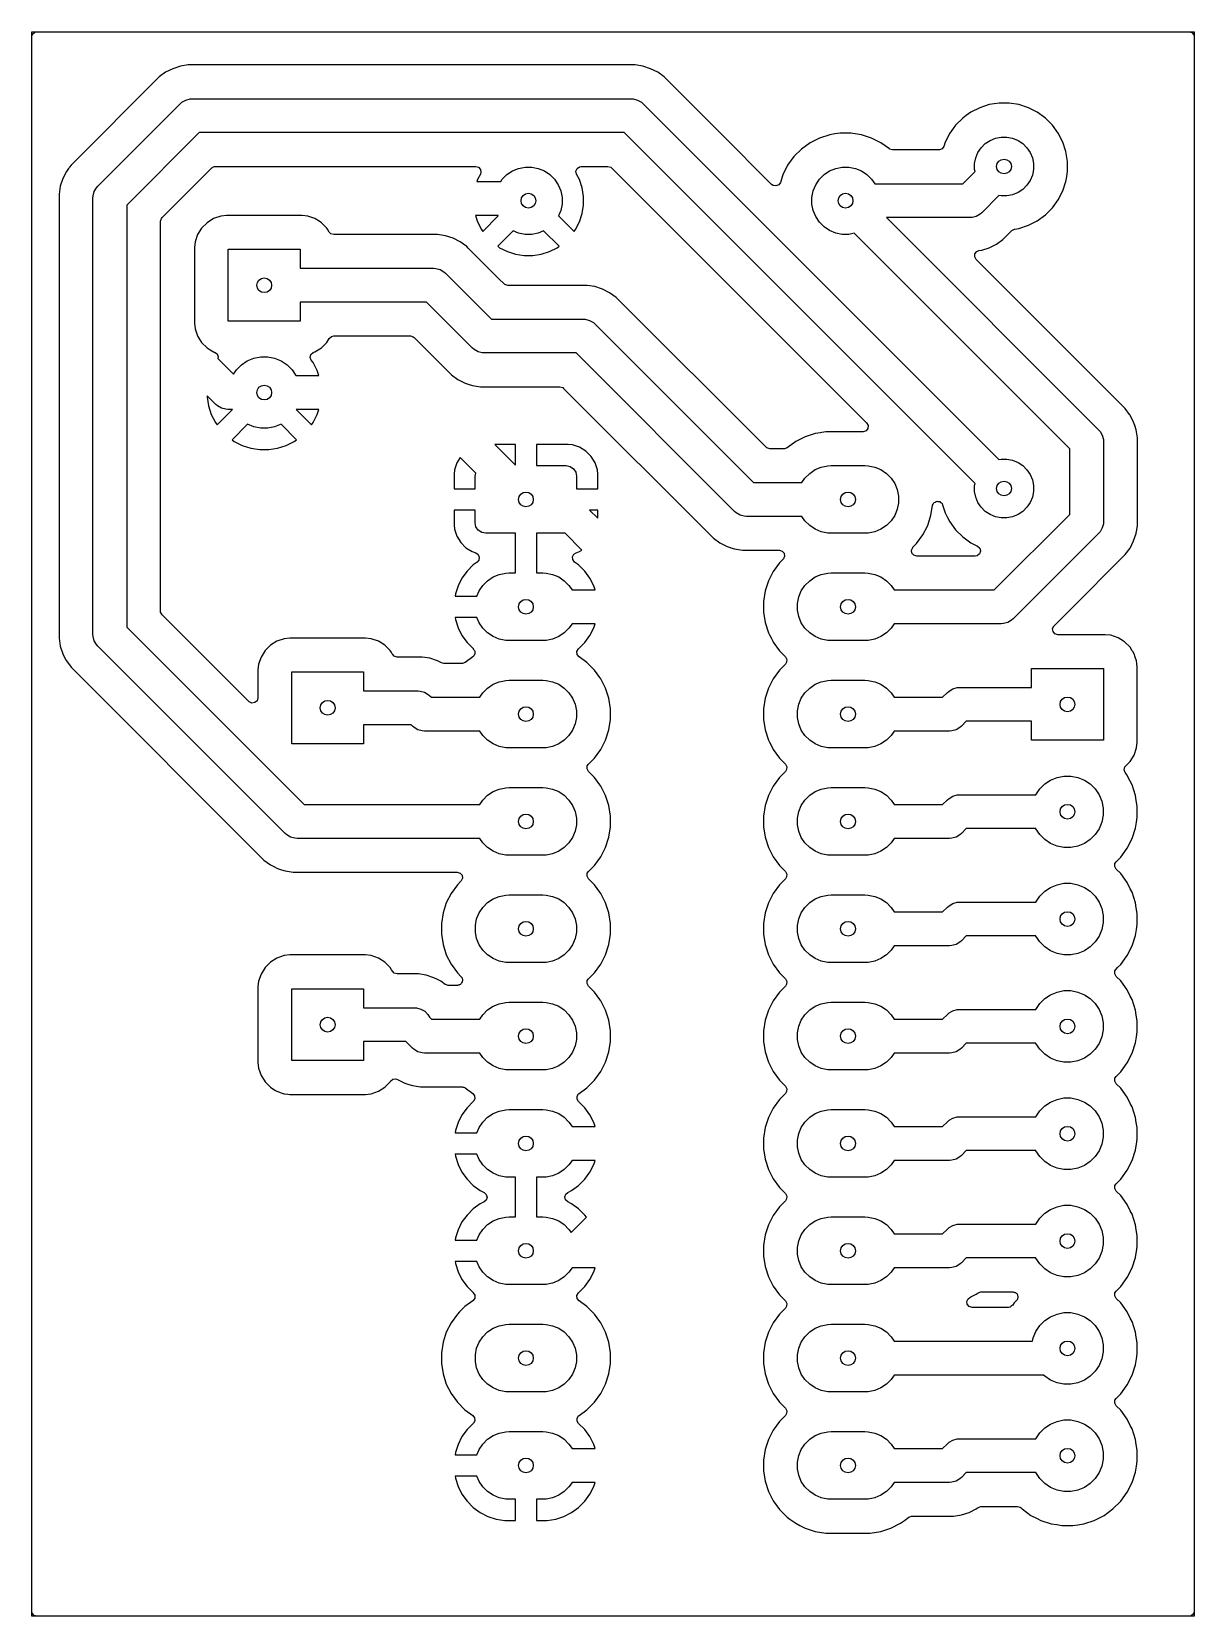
# Model space of a CAD drawing. Extents: x 109.5 to 137, y -107 to -69.5.
import ezdxf

# ---------------------------------------------------------------- set-up
doc = ezdxf.new("R2010")
doc.units = 0
doc.layers.add('BLACK', color=7, linetype='CONTINUOUS')

msp = doc.modelspace()

# ---------------------------------------------------------------- linework, layer by layer
at = {"layer": 'BLACK', "linetype": 'CONTINUOUS'}
for p, q in [((109.5, -69.5), (137, -69.5)), ((109.5, -107), (109.5, -69.5)), ((109.5, -69.624), (109.519685, -69.556961)), ((109.5, -73.343713), (109.5, -69.624)), ((109.519685, -69.556961), (109.572489, -69.511206)), ((109.572489, -69.511206), (109.624, -69.5)), ((109.624, -69.5), (136.876, -69.5)), ((136.876, -69.5), (136.943039, -69.519685)), ((136.943039, -69.519685), (136.988794, -69.572489)), ((136.988794, -69.572489), (137, -69.624)), ((137, -69.5), (137, -107)), ((137, -69.624), (137, -106.876)), ((112.6678, -70.46104), (112.514923, -70.572112)), ((112.836165, -70.375254), (112.6678, -70.46104)), ((113.015885, -70.316859), (112.836165, -70.375254)), ((113.202513, -70.2873), (113.015885, -70.316859)), ((113.202518, -70.2873), (113.202513, -70.2873)), ((113.391481, -70.2873), (113.202518, -70.2873)), ((123.772281, -70.2873), (113.391481, -70.2873)), ((123.772286, -70.2873), (123.772281, -70.2873)), ((123.958918, -70.316859), (123.772286, -70.2873)), ((124.138636, -70.375254), (123.958918, -70.316859)), ((124.306999, -70.46104), (124.138636, -70.375254)), ((124.459874, -70.57211), (124.306999, -70.46104)), ((112.514923, -70.572112), (110.430906, -72.656129)), ((125.79133, -71.903567), (124.459874, -70.57211)), ((111.063757, -73.155357), (113.014157, -71.204957)), ((113.014157, -71.204957), (113.053495, -71.170459)), ((113.053495, -71.170459), (113.143926, -71.118248)), ((113.143926, -71.118248), (113.24479, -71.091222)), ((113.24479, -71.091222), (113.297, -71.0878)), ((113.297, -71.0878), (123.6778, -71.0878)), ((123.6778, -71.0878), (123.73001, -71.091222)), ((123.73001, -71.091222), (123.830874, -71.118248)), ((123.830874, -71.118248), (123.921305, -71.170459)), ((123.921305, -71.170459), (123.960643, -71.204957)), ((123.960643, -71.204957), (132.379398, -79.623712)), ((132.148631, -71.226446), (131.924003, -71.299433)), ((132.381903, -71.1895), (132.148631, -71.226446)), ((132.381908, -71.1895), (132.381903, -71.1895)), ((132.618092, -71.1895), (132.381908, -71.1895)), ((132.618097, -71.1895), (132.618092, -71.1895)), ((132.851368, -71.226446), (132.618097, -71.1895)), ((133.075996, -71.299433), (132.851368, -71.226446)), ((131.522487, -71.545485), (131.355485, -71.712487)), ((131.522488, -71.545485), (131.522487, -71.545485)), ((131.52249, -71.545483), (131.522488, -71.545485)), ((131.60455, -71.485862), (131.52249, -71.545483)), ((131.713566, -71.406657), (131.60455, -71.485862)), ((131.924003, -71.299433), (131.713566, -71.406657)), ((133.286433, -71.406657), (133.075996, -71.299433)), ((133.47751, -71.545483), (133.286433, -71.406657)), ((133.644517, -71.71249), (133.47751, -71.545483)), ((113.462686, -71.8878), (111.7466, -73.603886)), ((123.512114, -71.8878), (113.462686, -71.8878)), ((131.813712, -80.189398), (123.512114, -71.8878)), ((127.002682, -73.114919), (125.79133, -71.903567)), ((128.375214, -71.93891), (128.135616, -72.01676)), ((128.499626, -71.919205), (128.375214, -71.93891)), ((128.624038, -71.8995), (128.499626, -71.919205)), ((128.875962, -71.8995), (128.624038, -71.8995)), ((129.124785, -71.93891), (128.875962, -71.8995)), ((129.364383, -72.01676), (129.124785, -71.93891)), ((131.216657, -71.903566), (131.109433, -72.114005)), ((131.295862, -71.79455), (131.216657, -71.903566)), ((131.355483, -71.71249), (131.295862, -71.79455)), ((131.355485, -71.712488), (131.355483, -71.71249)), ((131.355485, -71.712487), (131.355485, -71.712488)), ((132.296801, -72.020142), (132.431388, -71.993371)), ((132.431388, -71.993371), (132.568612, -71.993371)), ((132.568612, -71.993371), (132.703199, -72.020142)), ((133.780388, -71.8995), (133.644517, -71.71249)), ((133.783342, -71.903566), (133.780388, -71.8995)), ((133.890566, -72.114003), (133.783342, -71.903566)), ((127.707345, -72.279205), (127.529205, -72.457345)), ((127.70735, -72.279201), (127.707345, -72.279205)), ((127.911151, -72.131132), (127.70735, -72.279201)), ((128.135616, -72.01676), (127.911151, -72.131132)), ((129.518747, -72.095413), (129.364383, -72.01676)), ((129.588845, -72.13113), (129.518747, -72.095413)), ((129.588847, -72.131131), (129.588845, -72.13113)), ((129.588848, -72.131132), (129.588847, -72.131131)), ((129.787993, -72.275818), (129.588848, -72.131132)), ((129.793839, -72.279815), (129.787993, -72.275818)), ((129.860878, -72.2995), (129.793839, -72.279815)), ((130.959071, -72.2995), (129.860878, -72.2995)), ((130.973206, -72.298692), (130.959071, -72.2995)), ((131.037564, -72.271494), (130.973206, -72.298692)), ((131.077002, -72.213818), (131.037564, -72.271494)), ((131.109433, -72.114005), (131.077002, -72.213818)), ((131.830142, -72.486801), (131.882655, -72.360022)), ((131.882655, -72.360022), (131.958893, -72.245925)), ((131.958893, -72.245925), (132.055925, -72.148893)), ((132.055925, -72.148893), (132.170022, -72.072655)), ((132.170022, -72.072655), (132.296801, -72.020142)), ((132.703199, -72.020142), (132.829978, -72.072655)), ((132.829978, -72.072655), (132.944075, -72.148893)), ((132.944075, -72.148893), (133.041107, -72.245925)), ((133.041107, -72.245925), (133.117345, -72.360022)), ((133.117345, -72.360022), (133.169858, -72.486801)), ((133.963553, -72.338631), (133.890566, -72.114003)), ((134.0005, -72.571902), (133.963553, -72.338631)), ((110.373471, -72.735185), (110.31984, -72.809)), ((110.38601, -72.717926), (110.373471, -72.735185)), ((110.391874, -72.709854), (110.38601, -72.717926)), ((110.430906, -72.656129), (110.391874, -72.709854)), ((112.583419, -73.899145), (113.757945, -72.724619)), ((113.757945, -72.724619), (113.819268, -72.691134)), ((113.819268, -72.691134), (113.845626, -72.6883)), ((113.845626, -72.6883), (120.002208, -72.6883)), ((120.002208, -72.6883), (120.069247, -72.707985)), ((120.069247, -72.707985), (120.115002, -72.760789)), ((120.872883, -72.794463), (121.017772, -72.734448)), ((121.017772, -72.734448), (121.171586, -72.703852)), ((121.171586, -72.703852), (121.328414, -72.703852)), ((121.328414, -72.703852), (121.482228, -72.734448)), ((121.482228, -72.734448), (121.627117, -72.794463)), ((122.374411, -72.799926), (122.400687, -72.735185)), ((122.400687, -72.735185), (122.457794, -72.694928)), ((122.457794, -72.694928), (122.497792, -72.6883)), ((122.497792, -72.6883), (123.129174, -72.6883)), ((123.129174, -72.6883), (123.196213, -72.707985)), ((123.196213, -72.707985), (123.216855, -72.724619)), ((123.216855, -72.724619), (126.279748, -75.787512)), ((127.381132, -72.661151), (127.26676, -72.885616)), ((127.529201, -72.45735), (127.381132, -72.661151)), ((127.529205, -72.457345), (127.529201, -72.45735)), ((128.372883, -72.794463), (128.517772, -72.734448)), ((128.517772, -72.734448), (128.671586, -72.703852)), ((128.671586, -72.703852), (128.828414, -72.703852)), ((128.828414, -72.703852), (128.982228, -72.734448)), ((128.982228, -72.734448), (129.127117, -72.794463)), ((131.803371, -72.621388), (131.830142, -72.486801)), ((131.803371, -72.758612), (131.803371, -72.621388)), ((133.169858, -72.486801), (133.196629, -72.621388)), ((133.196629, -72.621388), (133.196629, -72.758612)), ((134.0005, -72.808097), (134.0005, -72.571902)), ((110.234054, -72.977363), (110.175659, -73.157081)), ((110.31984, -72.809), (110.234054, -72.977363)), ((120.045244, -73.000968), (120.029865, -73.0483)), ((120.029865, -73.0483), (120.594298, -73.0483)), ((120.112693, -72.868595), (120.045244, -73.000968)), ((120.124946, -72.829947), (120.112693, -72.868595)), ((120.115002, -72.760789), (120.124946, -72.829947)), ((120.594298, -73.0483), (120.631592, -72.992485)), ((120.631592, -72.992485), (120.742485, -72.881592)), ((120.742485, -72.881592), (120.872883, -72.794463)), ((121.627117, -72.794463), (121.757515, -72.881592)), ((121.757515, -72.881592), (121.868408, -72.992485)), ((121.868408, -72.992485), (121.955537, -73.122883)), ((121.955537, -73.122883), (122.015552, -73.267772)), ((122.387307, -72.868595), (122.374411, -72.799926)), ((122.454755, -73.000968), (122.387307, -72.868595)), ((122.51799, -73.195582), (122.454755, -73.000968)), ((127.035651, -73.138515), (127.002682, -73.114919)), ((127.168856, -73.123232), (127.104497, -73.15043)), ((127.208294, -73.065557), (127.168856, -73.123232)), ((127.26676, -72.885616), (127.208294, -73.065557)), ((127.984448, -73.267772), (128.044463, -73.122883)), ((128.044463, -73.122883), (128.131592, -72.992485)), ((128.131592, -72.992485), (128.242485, -72.881592)), ((128.242485, -72.881592), (128.372883, -72.794463)), ((129.127117, -72.794463), (129.257515, -72.881592)), ((129.257515, -72.881592), (129.368408, -72.992485)), ((129.368408, -72.992485), (129.440247, -73.1)), ((129.440247, -73.1), (131.524314, -73.1)), ((131.524314, -73.1), (131.813712, -72.810601)), ((131.813712, -72.810601), (131.803371, -72.758612)), ((133.117345, -73.019978), (133.041107, -73.134075)), ((133.169858, -72.893199), (133.117345, -73.019978)), ((133.196629, -72.758612), (133.169858, -72.893199)), ((133.890568, -73.265992), (133.963553, -73.041368)), ((133.963553, -73.041368), (133.97369, -72.977368)), ((133.97369, -72.977368), (134.0005, -72.808097)), ((109.5, -106.876), (109.5, -73.343713)), ((110.175659, -73.157081), (110.1461, -73.343713)), ((110.1461, -73.343713), (110.1461, -83.854386)), ((110.9466, -73.4382), (110.950022, -73.38599)), ((110.9466, -83.7599), (110.9466, -73.4382)), ((110.950022, -73.38599), (110.977048, -73.285126)), ((110.977048, -73.285126), (111.029259, -73.194695)), ((111.029259, -73.194695), (111.063757, -73.155357)), ((122.015552, -73.267772), (122.046148, -73.421586)), ((122.046148, -73.421586), (122.046148, -73.578414)), ((122.55, -73.397682), (122.51799, -73.195582)), ((122.55, -73.602317), (122.55, -73.397682)), ((127.104497, -73.15043), (127.035651, -73.138515)), ((127.953852, -73.421586), (127.984448, -73.267772)), ((127.953852, -73.578414), (127.953852, -73.421586)), ((132.379398, -73.376287), (131.972843, -73.782843)), ((132.431388, -73.386629), (132.379398, -73.376287)), ((132.568612, -73.386629), (132.431388, -73.386629)), ((132.703199, -73.359858), (132.568612, -73.386629)), ((132.829978, -73.307345), (132.703199, -73.359858)), ((132.944075, -73.231107), (132.829978, -73.307345)), ((133.041107, -73.134075), (132.944075, -73.231107)), ((133.644517, -73.66751), (133.783343, -73.476433)), ((133.783343, -73.476433), (133.890568, -73.265992)), ((111.7466, -73.603886), (111.7466, -83.594214)), ((113.970745, -73.864631), (113.800476, -73.924211)), ((113.97075, -73.86463), (113.970745, -73.864631)), ((114.105039, -73.8495), (113.97075, -73.86463)), ((114.105046, -73.8495), (114.105039, -73.8495)), ((115.894954, -73.8495), (114.105046, -73.8495)), ((115.89496, -73.8495), (115.894954, -73.8495)), ((116.029249, -73.86463), (115.89496, -73.8495)), ((116.029254, -73.864631), (116.029249, -73.86463)), ((116.199523, -73.924211), (116.029254, -73.864631)), ((119.996268, -73.8483), (120.045244, -73.999031)), ((120.532527, -73.8483), (119.996268, -73.8483)), ((120.170524, -74.225922), (120.537101, -73.859344)), ((120.537101, -73.859344), (120.532527, -73.8483)), ((122.015552, -73.732228), (121.962898, -73.859345)), ((121.962898, -73.859345), (122.329474, -74.225921)), ((122.046148, -73.578414), (122.015552, -73.732228)), ((122.454755, -73.999031), (122.51799, -73.804417)), ((122.51799, -73.804417), (122.55, -73.602317)), ((127.984448, -73.732228), (127.953852, -73.578414)), ((128.044463, -73.877117), (127.984448, -73.732228)), ((131.843074, -73.869552), (131.74221, -73.896578)), ((131.933505, -73.817341), (131.843074, -73.869552)), ((131.972843, -73.782843), (131.933505, -73.817341)), ((133.286433, -73.973343), (133.47751, -73.834517)), ((133.47751, -73.834517), (133.644517, -73.66751)), ((112.5471, -73.986826), (112.566785, -73.919787)), ((112.5471, -83.211274), (112.5471, -73.986826)), ((112.566785, -73.919787), (112.583419, -73.899145)), ((113.520184, -74.147737), (113.424211, -74.300476)), ((113.647737, -74.020184), (113.520184, -74.147737)), ((113.800476, -73.924211), (113.647737, -74.020184)), ((116.299173, -73.986826), (116.199523, -73.924211)), ((116.352262, -74.020184), (116.299173, -73.986826)), ((116.479816, -74.147738), (116.352262, -74.020184)), ((116.497323, -74.1756), (116.479816, -74.147738)), ((116.538713, -74.241472), (116.497323, -74.1756)), ((116.576668, -74.279815), (116.538713, -74.241472)), ((120.045244, -73.999031), (120.138141, -74.18135)), ((120.138141, -74.18135), (120.138147, -74.181359)), ((120.138147, -74.181359), (120.170523, -74.225921)), ((120.170523, -74.225921), (120.170524, -74.225922)), ((120.890653, -74.212897), (120.524076, -74.579474)), ((121.017772, -74.265552), (120.890653, -74.212897)), ((121.609345, -74.212898), (121.482228, -74.265552)), ((121.975921, -74.579474), (121.609345, -74.212898)), ((122.329474, -74.225921), (122.361859, -74.181349)), ((122.361859, -74.181349), (122.454755, -73.999031)), ((128.131592, -74.007515), (128.044463, -73.877117)), ((128.242485, -74.118408), (128.131592, -74.007515)), ((128.372883, -74.205537), (128.242485, -74.118408)), ((128.517772, -74.265552), (128.372883, -74.205537)), ((131.69, -73.9), (129.715686, -73.9)), ((129.715686, -73.9), (134.735543, -78.919858)), ((131.74221, -73.896578), (131.69, -73.9)), ((132.472074, -74.41569), (132.683676, -74.204086)), ((132.683676, -74.204086), (132.744995, -74.170604)), ((132.744995, -74.170604), (132.751912, -74.169304)), ((132.751912, -74.169304), (132.851368, -74.153553)), ((132.851368, -74.153553), (133.075992, -74.080568)), ((133.075992, -74.080568), (133.286433, -73.973343)), ((113.36463, -74.47075), (113.3495, -74.605039)), ((113.3495, -74.605039), (113.3495, -76.39496)), ((113.364631, -74.470745), (113.36463, -74.47075)), ((113.424211, -74.300476), (113.364631, -74.470745)), ((116.643707, -74.2995), (116.576668, -74.279815)), ((119.102081, -74.2995), (116.643707, -74.2995)), ((119.102086, -74.2995), (119.102081, -74.2995)), ((119.288718, -74.329059), (119.102086, -74.2995)), ((119.468436, -74.387454), (119.288718, -74.329059)), ((119.631902, -74.470745), (119.468436, -74.387454)), ((119.636799, -74.47324), (119.631902, -74.470745)), ((119.789674, -74.58431), (119.636799, -74.47324)), ((119.789675, -74.584311), (119.789674, -74.58431)), ((119.789676, -74.584312), (119.789675, -74.584311)), ((119.82526, -74.619896), (119.789676, -74.584312)), ((120.552289, -75.346926), (119.82526, -74.619896)), ((120.524076, -74.579474), (120.56865, -74.611859)), ((120.56865, -74.611859), (120.750968, -74.704755)), ((121.171586, -74.296148), (121.017772, -74.265552)), ((121.328414, -74.296148), (121.171586, -74.296148)), ((121.482228, -74.265552), (121.328414, -74.296148)), ((121.749031, -74.704755), (121.931349, -74.611859)), ((121.931349, -74.611859), (121.975921, -74.579474)), ((128.671586, -74.296148), (128.517772, -74.265552)), ((128.828414, -74.296148), (128.671586, -74.296148)), ((128.955235, -74.270921), (128.828414, -74.296148)), ((134.0527, -79.368385), (128.955235, -74.270921)), ((131.971118, -74.67094), (132.150832, -74.612547)), ((132.150832, -74.612547), (132.319199, -74.52676)), ((132.319199, -74.52676), (132.472074, -74.41569)), ((114.15, -76.35), (114.15, -74.65)), ((114.15, -74.65), (115.85, -74.65)), ((115.85, -74.65), (115.85, -75.1)), ((120.750968, -74.704755), (120.945582, -74.76799)), ((120.945582, -74.76799), (121.147683, -74.8)), ((121.147683, -74.8), (121.352317, -74.8)), ((121.352317, -74.8), (121.554417, -74.76799)), ((121.554417, -74.76799), (121.749031, -74.704755)), ((131.805487, -74.829886), (131.810471, -74.760194)), ((131.83897, -74.891206), (131.805487, -74.829886)), ((131.810471, -74.760194), (131.852343, -74.704261)), ((135.234773, -78.28701), (131.83897, -74.891206)), ((131.852343, -74.704261), (131.907255, -74.681055)), ((131.907255, -74.681055), (131.971118, -74.67094)), ((115.85, -75.1), (119.0076, -75.1)), ((119.0076, -75.1), (119.05981, -75.103422)), ((119.05981, -75.103422), (119.160674, -75.130448)), ((119.160674, -75.130448), (119.251105, -75.182659)), ((119.251105, -75.182659), (119.290443, -75.217157)), ((119.290443, -75.217157), (120.376486, -76.3032)), ((120.671744, -75.466381), (120.552289, -75.346926)), ((120.692386, -75.483015), (120.671744, -75.466381)), ((120.759425, -75.5027), (120.692386, -75.483015)), ((122.635981, -75.5027), (120.759425, -75.5027)), ((122.635986, -75.5027), (122.635981, -75.5027)), ((122.822618, -75.532259), (122.635986, -75.5027)), ((123.002336, -75.590654), (122.822618, -75.532259)), ((123.170699, -75.67644), (123.002336, -75.590654)), ((123.323574, -75.78751), (123.170699, -75.67644)), ((118.841914, -75.9), (115.85, -75.9)), ((115.85, -75.9), (115.85, -76.35)), ((119.927957, -76.986043), (118.841914, -75.9)), ((123.323576, -75.787512), (123.323574, -75.78751)), ((126.869245, -79.333181), (123.323576, -75.787512)), ((126.279748, -75.787512), (129.250056, -78.757819)), ((113.3495, -76.39496), (113.36463, -76.529249)), ((115.85, -76.35), (114.15, -76.35)), ((120.376486, -76.3032), (122.5415, -76.3032)), ((122.5415, -76.3032), (122.59371, -76.306622)), ((122.59371, -76.306622), (122.694574, -76.333648)), ((122.694574, -76.333648), (122.785005, -76.385859)), ((122.785005, -76.385859), (122.824343, -76.420357)), ((122.824343, -76.420357), (126.573986, -80.17)), ((113.36463, -76.529249), (113.364631, -76.529254)), ((113.364631, -76.529254), (113.424211, -76.699523)), ((113.424211, -76.699523), (113.4322, -76.712237)), ((113.4322, -76.712237), (113.520184, -76.852262)), ((113.520184, -76.852262), (113.647738, -76.979816)), ((116.352262, -76.979816), (116.479816, -76.852262)), ((116.479816, -76.852262), (116.538713, -76.758528)), ((116.538713, -76.758528), (116.591048, -76.712237)), ((116.591048, -76.712237), (116.643707, -76.7005)), ((116.643707, -76.7005), (118.458974, -76.7005)), ((118.458974, -76.7005), (118.526013, -76.720185)), ((118.526013, -76.720185), (118.546655, -76.736819)), ((118.546655, -76.736819), (119.428727, -77.61889)), ((113.647738, -76.979816), (113.724108, -77.027802)), ((113.724108, -77.027802), (113.800479, -77.07579)), ((113.800479, -77.07579), (113.827598, -77.085279)), ((113.827598, -77.085279), (113.884375, -77.126)), ((113.884375, -77.126), (113.910123, -77.190953)), ((113.910123, -77.190953), (113.901446, -77.23516)), ((113.901446, -77.23516), (114.272489, -77.606203)), ((114.599313, -77.290367), (114.753258, -77.226601)), ((114.753258, -77.226601), (114.916685, -77.194093)), ((114.916685, -77.194093), (115.083315, -77.194093)), ((115.083315, -77.194093), (115.246742, -77.226601)), ((115.246742, -77.226601), (115.400687, -77.290367)), ((116.089556, -77.209401), (116.105381, -77.141347)), ((116.113036, -77.275207), (116.089556, -77.209401)), ((116.105381, -77.141347), (116.155487, -77.092652)), ((116.155487, -77.092652), (116.172402, -77.085279)), ((116.172402, -77.085279), (116.199519, -77.07579)), ((116.199518, -77.07579), (116.199522, -77.075789)), ((116.199519, -77.07579), (116.199518, -77.07579)), ((116.199522, -77.075789), (116.352262, -76.979816)), ((119.967295, -77.020541), (119.927957, -76.986043)), ((120.057726, -77.072752), (119.967295, -77.020541)), ((120.15859, -77.099778), (120.057726, -77.072752)), ((120.2108, -77.1032), (120.15859, -77.099778)), ((122.375814, -77.1032), (120.2108, -77.1032)), ((126.125457, -80.852843), (122.375814, -77.1032)), ((114.272489, -77.606203), (114.342941, -77.500766)), ((114.342941, -77.500766), (114.460766, -77.382941)), ((114.460766, -77.382941), (114.599313, -77.290367)), ((115.400687, -77.290367), (115.539234, -77.382941)), ((115.539234, -77.382941), (115.657059, -77.500766)), ((115.657059, -77.500766), (115.749633, -77.639313)), ((116.154622, -77.332445), (116.113036, -77.275207)), ((116.251095, -77.521782), (116.154622, -77.332445)), ((116.289506, -77.64), (116.251095, -77.521782)), ((119.428727, -77.61889), (119.581601, -77.72996)), ((115.749633, -77.639313), (115.749918, -77.64)), ((115.749918, -77.64), (116.289506, -77.64)), ((119.581601, -77.72996), (119.661147, -77.77049)), ((119.661147, -77.77049), (119.749963, -77.815745)), ((119.749963, -77.815745), (119.749965, -77.815745)), ((119.749965, -77.815745), (119.749968, -77.815747)), ((119.749968, -77.815747), (119.846176, -77.847007)), ((119.846176, -77.847007), (119.929681, -77.87414)), ((119.929681, -77.87414), (120.116314, -77.9037)), ((120.116314, -77.9037), (120.116319, -77.9037)), ((120.116319, -77.9037), (120.305282, -77.9037)), ((120.305282, -77.9037), (120.520826, -77.9037)), ((120.520826, -77.9037), (121.992874, -77.9037)), ((121.992874, -77.9037), (122.059913, -77.923385)), ((122.059913, -77.923385), (122.080555, -77.940019)), ((122.080555, -77.940019), (125.626226, -81.48569)), ((113.857757, -78.322843), (113.65, -78.115086)), ((113.65, -78.115086), (113.65, -78.146246)), ((113.65, -78.146246), (113.683242, -78.356127)), ((113.683242, -78.356127), (113.683242, -78.35613)), ((113.683242, -78.35613), (113.748904, -78.558217)), ((113.897095, -78.357341), (113.857757, -78.322843)), ((113.987526, -78.409552), (113.897095, -78.357341)), ((135.36839, -78.420627), (135.234773, -78.28701)), ((113.748904, -78.558217), (113.845375, -78.74755)), ((113.845375, -78.74755), (113.884728, -78.801716)), ((113.884728, -78.801716), (114.246443, -78.44)), ((114.08839, -78.436578), (113.987526, -78.409552)), ((114.1406, -78.44), (114.08839, -78.436578)), ((114.246443, -78.44), (114.1406, -78.44)), ((115.753553, -78.44), (116.11527, -78.801717)), ((116.289506, -78.44), (115.753553, -78.44)), ((116.11527, -78.801716), (116.154622, -78.747554)), ((116.154622, -78.747554), (116.251095, -78.558217)), ((116.251095, -78.558217), (116.289506, -78.44)), ((135.468355, -78.558217), (135.36839, -78.420627)), ((135.479459, -78.5735), (135.468355, -78.558217)), ((135.565245, -78.741863), (135.479459, -78.5735)), ((135.565245, -78.741865), (135.565245, -78.741863)), ((135.565246, -78.741866), (135.565245, -78.741865)), ((135.590355, -78.819142), (135.565246, -78.741866)), ((114.602569, -78.790981), (114.238282, -79.155269)), ((114.753258, -78.853399), (114.602569, -78.790981)), ((114.916685, -78.885907), (114.753258, -78.853399)), ((115.083315, -78.885907), (114.916685, -78.885907)), ((115.246742, -78.853399), (115.083315, -78.885907)), ((115.397428, -78.790982), (115.246742, -78.853399)), ((115.761717, -79.15527), (115.397428, -78.790982)), ((116.11527, -78.801717), (116.11527, -78.801716)), ((127.795616, -79.08676), (127.571151, -79.201132)), ((128.035214, -79.00891), (127.795616, -79.08676)), ((128.159626, -78.989205), (128.035214, -79.00891)), ((128.188076, -78.984699), (128.159626, -78.989205)), ((128.284038, -78.9695), (128.188076, -78.984699)), ((129.162375, -78.9695), (128.284038, -78.9695)), ((129.171221, -78.969184), (129.162375, -78.9695)), ((129.236685, -78.944767), (129.171221, -78.969184)), ((129.278557, -78.888834), (129.236685, -78.944767)), ((129.250056, -78.757819), (129.283541, -78.819142)), ((129.283541, -78.819142), (129.278557, -78.888834)), ((134.735543, -78.919858), (134.770041, -78.959195)), ((134.770041, -78.959195), (134.822252, -79.049626)), ((134.822252, -79.049626), (134.822252, -79.049627)), ((134.822252, -79.049627), (134.849278, -79.15049)), ((135.62364, -78.921581), (135.590355, -78.819142)), ((135.6532, -79.108213), (135.62364, -78.921581)), ((135.6532, -81.186286), (135.6532, -79.108213)), ((114.238282, -79.155269), (114.238282, -79.15527)), ((114.238282, -79.15527), (114.292449, -79.194624)), ((114.292449, -79.194624), (114.481782, -79.291095)), ((114.481782, -79.291095), (114.68387, -79.356757)), ((114.68387, -79.356757), (114.893754, -79.39)), ((114.893754, -79.39), (115.106246, -79.39)), ((115.106246, -79.39), (115.316127, -79.356757)), ((115.316127, -79.356757), (115.31613, -79.356757)), ((115.31613, -79.356757), (115.518217, -79.291095)), ((115.518217, -79.291095), (115.707554, -79.194622)), ((115.707554, -79.194622), (115.761716, -79.15527)), ((115.761716, -79.15527), (115.761717, -79.15527)), ((120.94, -79.27), (120.455685, -79.27)), ((120.455685, -79.27), (120.94, -79.754314)), ((120.94, -79.754314), (120.94, -79.27)), ((122.189986, -79.27), (121.44, -79.27)), ((121.44, -79.27), (121.44, -79.77)), ((122.29269, -79.280493), (122.189986, -79.27)), ((122.292697, -79.280494), (122.29269, -79.280493)), ((122.459119, -79.335641), (122.292697, -79.280494)), ((122.459124, -79.335643), (122.459119, -79.335641)), ((122.608345, -79.427684), (122.459124, -79.335643)), ((122.732315, -79.551654), (122.608345, -79.427684)), ((126.889887, -79.349815), (126.869245, -79.333181)), ((126.956926, -79.3695), (126.889887, -79.349815)), ((127.299122, -79.3695), (126.956926, -79.3695)), ((127.306201, -79.369298), (127.299122, -79.3695)), ((127.372007, -79.345818), (127.306201, -79.369298)), ((127.571151, -79.201132), (127.372007, -79.345818)), ((134.0527, -80.926114), (134.0527, -79.368385)), ((134.849278, -79.15049), (134.8527, -79.2027)), ((134.8527, -79.2027), (134.8527, -81.0918)), ((119.500493, -79.867309), (119.49, -79.970013)), ((119.500494, -79.867302), (119.500493, -79.867309)), ((119.555641, -79.70088), (119.500494, -79.867302)), ((119.555643, -79.700875), (119.555641, -79.70088)), ((119.631769, -79.577455), (119.555643, -79.700875)), ((120.003988, -79.949673), (119.631769, -79.577455)), ((121.44, -79.77), (122.14, -79.77)), ((122.14, -79.77), (122.235671, -79.78903)), ((122.235671, -79.78903), (122.316777, -79.843223)), ((122.316777, -79.843223), (122.37097, -79.924329)), ((122.824356, -79.700875), (122.732315, -79.551654)), ((122.824358, -79.70088), (122.824356, -79.700875)), ((122.879505, -79.867302), (122.824358, -79.70088)), ((122.889998, -79.970013), (122.879505, -79.867302)), ((127.902485, -79.951592), (128.032883, -79.864463)), ((128.032883, -79.864463), (128.177772, -79.804448)), ((128.177772, -79.804448), (128.331586, -79.773852)), ((128.331586, -79.773852), (128.41, -79.77)), ((128.41, -79.77), (129.21, -79.77)), ((129.21, -79.77), (129.288414, -79.773852)), ((129.288414, -79.773852), (129.442228, -79.804448)), ((129.442228, -79.804448), (129.587117, -79.864463)), ((129.587117, -79.864463), (129.717515, -79.951592)), ((132.379398, -79.623712), (132.431388, -79.613371)), ((132.431388, -79.613371), (132.568612, -79.613371)), ((132.568612, -79.613371), (132.703199, -79.640142)), ((132.703199, -79.640142), (132.829978, -79.692655)), ((132.829978, -79.692655), (132.944075, -79.768893)), ((132.944075, -79.768893), (133.041107, -79.865925)), ((133.041107, -79.865925), (133.117345, -79.980022)), ((119.49, -79.970013), (119.49, -80.32)), ((119.99, -80.02), (120.003988, -79.949673)), ((119.99, -80.32), (119.99, -80.02)), ((122.37097, -79.924329), (122.39, -80.02)), ((122.39, -80.02), (122.39, -80.32)), ((122.889999, -79.970028), (122.889998, -79.970013)), ((122.889999, -80.32), (122.889999, -79.970028)), ((126.573986, -80.17), (127.719753, -80.17)), ((127.719753, -80.17), (127.791592, -80.062485)), ((127.791592, -80.062485), (127.902485, -79.951592)), ((129.717515, -79.951592), (129.828408, -80.062485)), ((129.828408, -80.062485), (129.915537, -80.192883)), ((129.915537, -80.192883), (129.975552, -80.337772)), ((131.803371, -80.241388), (131.813712, -80.189398)), ((131.803371, -80.378612), (131.803371, -80.241388)), ((133.117345, -79.980022), (133.169858, -80.106801)), ((133.169858, -80.106801), (133.196629, -80.241388)), ((133.196629, -80.241388), (133.196629, -80.378612)), ((119.49, -80.32), (119.99, -80.32)), ((122.39, -80.32), (122.889999, -80.32)), ((129.975552, -80.337772), (130.006148, -80.491586)), ((130.006148, -80.491586), (130.006148, -80.648414)), ((130.872067, -80.630591), (130.89667, -80.615272)), ((130.89667, -80.615272), (130.903039, -80.615362)), ((130.903039, -80.615362), (130.908757, -80.612552)), ((130.908757, -80.612552), (130.937554, -80.615856)), ((130.937554, -80.615856), (130.966533, -80.61627)), ((130.966533, -80.61627), (130.971841, -80.619789)), ((130.971841, -80.619789), (130.978171, -80.620516)), ((130.978171, -80.620516), (131.000607, -80.638861)), ((131.830142, -80.513199), (131.803371, -80.378612)), ((131.882655, -80.639978), (131.830142, -80.513199)), ((133.169858, -80.513199), (133.117345, -80.639978)), ((133.196629, -80.378612), (133.169858, -80.513199)), ((119.490001, -80.82), (119.490001, -81.169986)), ((119.99, -80.82), (119.490001, -80.82)), ((119.99, -81.12), (119.99, -80.82)), ((122.89, -80.82), (122.696586, -80.82)), ((122.696586, -80.82), (122.89, -81.013414)), ((122.89, -81.013414), (122.89, -80.82)), ((126.164795, -80.887341), (126.125457, -80.852843)), ((126.255226, -80.939552), (126.164795, -80.887341)), ((126.35609, -80.966578), (126.255226, -80.939552)), ((126.4083, -80.97), (126.35609, -80.966578)), ((127.719753, -80.97), (126.4083, -80.97)), ((127.791592, -81.077515), (127.719753, -80.97)), ((129.915537, -80.947117), (129.828408, -81.077515)), ((129.975552, -80.802228), (129.915537, -80.947117)), ((130.006148, -80.648414), (129.975552, -80.802228)), ((130.693241, -81.184379), (130.77109, -80.944785)), ((130.77109, -80.944785), (130.807431, -80.715335)), ((130.807431, -80.715335), (130.810158, -80.709584)), ((130.809976, -80.703214), (130.824947, -80.678386)), ((130.810158, -80.709584), (130.809976, -80.703214)), ((130.824947, -80.678386), (130.837359, -80.652204)), ((130.837359, -80.652204), (130.842765, -80.648837)), ((130.842765, -80.648837), (130.846056, -80.643381)), ((130.846056, -80.643381), (130.872067, -80.630591)), ((131.000607, -80.638861), (131.024766, -80.654879)), ((131.024766, -80.654879), (131.028567, -80.661723)), ((131.028567, -80.661723), (131.032261, -80.664744)), ((131.032261, -80.664744), (131.047834, -80.696417)), ((131.047834, -80.696417), (131.109433, -80.885996)), ((131.109433, -80.885996), (131.166155, -80.997318)), ((131.166155, -80.997318), (131.216657, -81.096433)), ((131.958893, -80.754075), (131.882655, -80.639978)), ((132.055925, -80.851107), (131.958893, -80.754075)), ((132.170022, -80.927345), (132.055925, -80.851107)), ((132.296801, -80.979858), (132.170022, -80.927345)), ((132.268814, -82.71), (134.0527, -80.926114)), ((132.431388, -81.006629), (132.296801, -80.979858)), ((132.703199, -80.979858), (132.568612, -81.006629)), ((132.829978, -80.927345), (132.703199, -80.979858)), ((132.944075, -80.851107), (132.829978, -80.927345)), ((133.041107, -80.754075), (132.944075, -80.851107)), ((133.117345, -80.639978), (133.041107, -80.754075)), ((119.490001, -81.169986), (119.500494, -81.272697)), ((119.500494, -81.272697), (119.555641, -81.439119)), ((120.00903, -81.215671), (119.99, -81.12)), ((120.063223, -81.296777), (120.00903, -81.215671)), ((120.144329, -81.35097), (120.063223, -81.296777)), ((120.24, -81.37), (120.144329, -81.35097)), ((120.94, -81.37), (120.24, -81.37)), ((120.94, -82.31), (120.94, -81.37)), ((121.44, -81.37), (121.44, -82.31)), ((122.115214, -81.37), (121.44, -81.37)), ((122.515065, -81.76985), (122.115214, -81.37)), ((127.902485, -81.188408), (127.791592, -81.077515)), ((128.032883, -81.275537), (127.902485, -81.188408)), ((128.177772, -81.335552), (128.032883, -81.275537)), ((128.331586, -81.366148), (128.177772, -81.335552)), ((128.41, -81.37), (128.331586, -81.366148)), ((129.21, -81.37), (128.41, -81.37)), ((129.288414, -81.366148), (129.21, -81.37)), ((129.442228, -81.335552), (129.288414, -81.366148)), ((129.587117, -81.275537), (129.442228, -81.335552)), ((129.717515, -81.188408), (129.587117, -81.275537)), ((129.828408, -81.077515), (129.717515, -81.188408)), ((130.57887, -81.408845), (130.693241, -81.184379)), ((131.216657, -81.096433), (131.355483, -81.28751)), ((131.355483, -81.28751), (131.52249, -81.454517)), ((132.568612, -81.006629), (132.431388, -81.006629)), ((134.735543, -81.374643), (132.717343, -83.392843)), ((134.770041, -81.335305), (134.735543, -81.374643)), ((134.822252, -81.244874), (134.770041, -81.335305)), ((134.849278, -81.14401), (134.822252, -81.244874)), ((134.8527, -81.0918), (134.849278, -81.14401)), ((135.565247, -81.552632), (135.62364, -81.372918)), ((135.62364, -81.372918), (135.624102, -81.37)), ((135.624102, -81.37), (135.637167, -81.28751)), ((135.637167, -81.28751), (135.6532, -81.186286)), ((119.555641, -81.439119), (119.555643, -81.439124)), ((119.555643, -81.439124), (119.647684, -81.588345)), ((119.647684, -81.588345), (119.771654, -81.712315)), ((119.771654, -81.712315), (119.920875, -81.804356)), ((125.626226, -81.48569), (125.779101, -81.59676)), ((125.779101, -81.59676), (125.810295, -81.612654)), ((125.810295, -81.612654), (125.947463, -81.682545)), ((125.947463, -81.682545), (125.947465, -81.682545)), ((125.947465, -81.682545), (125.947468, -81.682547)), ((125.947468, -81.682547), (126.021033, -81.70645)), ((126.021033, -81.70645), (126.039084, -81.712315)), ((126.039084, -81.712315), (126.127181, -81.74094)), ((126.127181, -81.74094), (126.313814, -81.7705)), ((130.310573, -81.767853), (130.339598, -81.704297)), ((130.339598, -81.704297), (130.34563, -81.697819)), ((130.34563, -81.697819), (130.368434, -81.675015)), ((130.368434, -81.675015), (130.430793, -81.612656)), ((130.430793, -81.612656), (130.57887, -81.408845)), ((131.52249, -81.454517), (131.713567, -81.593343)), ((131.713567, -81.593343), (131.827416, -81.651352)), ((131.827416, -81.651352), (131.873857, -81.675015)), ((131.873857, -81.675015), (131.924653, -81.72299)), ((131.924653, -81.72299), (131.941448, -81.790811)), ((135.36839, -81.873873), (135.47946, -81.720999)), ((135.47946, -81.720999), (135.565247, -81.552632)), ((119.943105, -82.118416), (119.798417, -82.263104)), ((119.920875, -81.804356), (119.92088, -81.804358)), ((119.92088, -81.804358), (120.003651, -81.831786)), ((120.037533, -82.04981), (119.943105, -82.118416)), ((120.003651, -81.831786), (120.061096, -81.871559)), ((120.075604, -82.00485), (120.037533, -82.04981)), ((120.061096, -81.871559), (120.087919, -81.936075)), ((120.087919, -81.936075), (120.075604, -82.00485)), ((122.293822, -81.924866), (122.326428, -81.863071)), ((122.299801, -81.99448), (122.293822, -81.924866)), ((122.342466, -82.04981), (122.299801, -81.99448)), ((122.326428, -81.863071), (122.376348, -81.831786)), ((122.436895, -82.118417), (122.342466, -82.04981)), ((122.376348, -81.831786), (122.459119, -81.804358)), ((122.581582, -82.263104), (122.436895, -82.118417)), ((122.459119, -81.804358), (122.459124, -81.804356)), ((122.459124, -81.804356), (122.515065, -81.76985)), ((126.313814, -81.7705), (126.313819, -81.7705)), ((126.313819, -81.7705), (126.502781, -81.7705)), ((126.502781, -81.7705), (127.186689, -81.7705)), ((127.189201, -82.06735), (127.041132, -82.271151)), ((127.186689, -81.7705), (127.253728, -81.790185)), ((127.189205, -82.067345), (127.189201, -82.06735)), ((127.27437, -81.982181), (127.189205, -82.067345)), ((127.253728, -81.790185), (127.299483, -81.842989)), ((127.280402, -81.975703), (127.27437, -81.982181)), ((127.309427, -81.912147), (127.280402, -81.975703)), ((127.299483, -81.842989), (127.309427, -81.912147)), ((130.320517, -81.837011), (130.310573, -81.767853)), ((130.366272, -81.889815), (130.320517, -81.837011)), ((130.433311, -81.9095), (130.366272, -81.889815)), ((131.817562, -81.9095), (130.433311, -81.9095)), ((131.864195, -81.900397), (131.817562, -81.9095)), ((131.918911, -81.856946), (131.864195, -81.900397)), ((131.941448, -81.790811), (131.918911, -81.856946)), ((134.03099, -83.211274), (135.36839, -81.873873)), ((119.67814, -82.42865), (119.585244, -82.61097)), ((119.798417, -82.263105), (119.67814, -82.42865)), ((119.798417, -82.263104), (119.798417, -82.263105)), ((120.171592, -82.602485), (120.282485, -82.491592)), ((120.282485, -82.491592), (120.412883, -82.404463)), ((120.412883, -82.404463), (120.557772, -82.344448)), ((120.557772, -82.344448), (120.711586, -82.313852)), ((120.711586, -82.313852), (120.79, -82.31)), ((120.79, -82.31), (120.94, -82.31)), ((121.44, -82.31), (121.59, -82.31)), ((121.59, -82.31), (121.668414, -82.313852)), ((121.668414, -82.313852), (121.822228, -82.344448)), ((121.822228, -82.344448), (121.967117, -82.404463)), ((121.967117, -82.404463), (122.097515, -82.491592)), ((122.097515, -82.491592), (122.208408, -82.602485)), ((122.581582, -82.263105), (122.581582, -82.263104)), ((122.701859, -82.42865), (122.581582, -82.263105)), ((122.794755, -82.61097), (122.701859, -82.42865)), ((126.92676, -82.495616), (126.84891, -82.735214)), ((127.041132, -82.271151), (126.92676, -82.495616)), ((127.791592, -82.602485), (127.902485, -82.491592)), ((127.902485, -82.491592), (128.032883, -82.404463)), ((128.032883, -82.404463), (128.177772, -82.344448)), ((128.177772, -82.344448), (128.331586, -82.313852)), ((128.331586, -82.313852), (128.41, -82.31)), ((128.41, -82.31), (129.21, -82.31)), ((129.21, -82.31), (129.288414, -82.313852)), ((129.288414, -82.313852), (129.442228, -82.344448)), ((129.442228, -82.344448), (129.587117, -82.404463)), ((129.587117, -82.404463), (129.717515, -82.491592)), ((129.717515, -82.491592), (129.828408, -82.602485)), ((119.522009, -82.805586), (119.513391, -82.86)), ((119.513391, -82.86), (120.031809, -82.86)), ((119.585244, -82.61097), (119.522009, -82.805586)), ((120.031809, -82.86), (120.084463, -82.732883)), ((120.084463, -82.732883), (120.171592, -82.602485)), ((122.208408, -82.602485), (122.280247, -82.71)), ((122.280247, -82.71), (122.826932, -82.71)), ((122.826932, -82.71), (122.794755, -82.61097)), ((126.84891, -82.735214), (126.8095, -82.984038)), ((127.644448, -82.877772), (127.704463, -82.732883)), ((127.704463, -82.732883), (127.791592, -82.602485)), ((129.828408, -82.602485), (129.900247, -82.71)), ((129.900247, -82.71), (132.268814, -82.71)), ((112.549934, -83.237632), (112.5471, -83.211274)), ((112.583419, -83.298955), (112.549934, -83.237632)), ((126.8095, -82.984038), (126.8095, -83.235961)), ((126.8095, -83.235961), (126.84891, -83.484785)), ((127.613852, -83.031586), (127.644448, -82.877772)), ((127.613852, -83.188414), (127.613852, -83.031586)), ((127.644448, -83.342228), (127.613852, -83.188414)), ((133.684445, -83.557819), (134.03099, -83.211274)), ((111.7466, -83.594214), (115.942385, -87.79)), ((114.637819, -85.353355), (112.583419, -83.298955)), ((120.031809, -83.36), (119.513391, -83.36)), ((119.513391, -83.36), (119.522009, -83.414413)), ((119.522009, -83.414413), (119.585244, -83.609029)), ((119.585244, -83.609029), (119.67814, -83.791349)), ((120.084463, -83.487117), (120.031809, -83.36)), ((120.171592, -83.617515), (120.084463, -83.487117)), ((120.282485, -83.728408), (120.171592, -83.617515)), ((122.208408, -83.617515), (122.097515, -83.728408)), ((122.280247, -83.51), (122.208408, -83.617515)), ((122.826932, -83.51), (122.280247, -83.51)), ((122.701859, -83.791349), (122.794755, -83.609029)), ((122.794755, -83.609029), (122.826932, -83.51)), ((126.84891, -83.484785), (126.92676, -83.724383)), ((127.704463, -83.487117), (127.644448, -83.342228)), ((127.791592, -83.617515), (127.704463, -83.487117)), ((127.902485, -83.728408), (127.791592, -83.617515)), ((129.828408, -83.617515), (129.717515, -83.728408)), ((129.900247, -83.51), (129.828408, -83.617515)), ((132.4345, -83.51), (129.900247, -83.51)), ((132.48671, -83.506578), (132.4345, -83.51)), ((132.587574, -83.479552), (132.48671, -83.506578)), ((132.678005, -83.427341), (132.587574, -83.479552)), ((132.717343, -83.392843), (132.678005, -83.427341)), ((133.649388, -83.627853), (133.678413, -83.564297)), ((133.678413, -83.564297), (133.684445, -83.557819)), ((110.1461, -83.854386), (110.175659, -84.041018)), ((110.950022, -83.81211), (110.9466, -83.7599)), ((110.977048, -83.912974), (110.950022, -83.81211)), ((111.029259, -84.003405), (110.977048, -83.912974)), ((115.300476, -83.924211), (115.147737, -84.020184)), ((115.470745, -83.864631), (115.300476, -83.924211)), ((115.47075, -83.86463), (115.470745, -83.864631)), ((115.605039, -83.8495), (115.47075, -83.86463)), ((115.605046, -83.8495), (115.605039, -83.8495)), ((117.394954, -83.8495), (115.605046, -83.8495)), ((117.39496, -83.8495), (117.394954, -83.8495)), ((117.529249, -83.86463), (117.39496, -83.8495)), ((117.529254, -83.864631), (117.529249, -83.86463)), ((117.699523, -83.924211), (117.529254, -83.864631)), ((117.738727, -83.948845), (117.699523, -83.924211)), ((117.852262, -84.020184), (117.738727, -83.948845)), ((119.67814, -83.791349), (119.798417, -83.956894)), ((119.798417, -83.956894), (119.798417, -83.956895)), ((119.798417, -83.956895), (119.946552, -84.10503)), ((120.412883, -83.815537), (120.282485, -83.728408)), ((120.557772, -83.875552), (120.412883, -83.815537)), ((120.711586, -83.906148), (120.557772, -83.875552)), ((120.79, -83.91), (120.711586, -83.906148)), ((121.59, -83.91), (120.79, -83.91)), ((121.668414, -83.906148), (121.59, -83.91)), ((121.822228, -83.875552), (121.668414, -83.906148)), ((121.967117, -83.815537), (121.822228, -83.875552)), ((122.097515, -83.728408), (121.967117, -83.815537)), ((122.433784, -84.104693), (122.581582, -83.956895)), ((122.581582, -83.956894), (122.701859, -83.791349)), ((122.581582, -83.956895), (122.581582, -83.956894)), ((126.92676, -83.724383), (126.949748, -83.7695)), ((126.949748, -83.7695), (126.987816, -83.844211)), ((126.987816, -83.844211), (127.028578, -83.924211)), ((127.028578, -83.924211), (127.041132, -83.948848)), ((127.041132, -83.948848), (127.189201, -84.152649)), ((128.032883, -83.815537), (127.902485, -83.728408)), ((128.177772, -83.875552), (128.032883, -83.815537)), ((128.331586, -83.906148), (128.177772, -83.875552)), ((128.41, -83.91), (128.331586, -83.906148)), ((129.21, -83.91), (128.41, -83.91)), ((129.288414, -83.906148), (129.21, -83.91)), ((129.442228, -83.875552), (129.288414, -83.906148)), ((129.587117, -83.815537), (129.442228, -83.875552)), ((129.717515, -83.728408), (129.587117, -83.815537)), ((133.659332, -83.697011), (133.649388, -83.627853)), ((133.705087, -83.749815), (133.659332, -83.697011)), ((133.772126, -83.7695), (133.705087, -83.749815)), ((134.894954, -83.7695), (133.772126, -83.7695)), ((134.89496, -83.7695), (134.894954, -83.7695)), ((135.029249, -83.78463), (134.89496, -83.7695)), ((135.029254, -83.784631), (135.029249, -83.78463)), ((135.199523, -83.844211), (135.029254, -83.784631)), ((135.326841, -83.924211), (135.199523, -83.844211)), ((135.352262, -83.940184), (135.326841, -83.924211)), ((135.479816, -84.067738), (135.352262, -83.940184)), ((110.175659, -84.041018), (110.234054, -84.220736)), ((110.234054, -84.220736), (110.301774, -84.353642)), ((110.301774, -84.353642), (110.31984, -84.389099)), ((111.063757, -84.042743), (111.029259, -84.003405)), ((115.493858, -88.472843), (111.063757, -84.042743)), ((114.924211, -84.300476), (114.864631, -84.470745)), ((115.020184, -84.147737), (114.924211, -84.300476)), ((115.147737, -84.020184), (115.020184, -84.147737)), ((117.979816, -84.147738), (117.852262, -84.020184)), ((117.993346, -84.169271), (117.979816, -84.147738)), ((118.025522, -84.220478), (117.993346, -84.169271)), ((118.038713, -84.241472), (118.025522, -84.220478)), ((118.076668, -84.279815), (118.038713, -84.241472)), ((118.143707, -84.2995), (118.076668, -84.279815)), ((118.732781, -84.2995), (118.143707, -84.2995)), ((118.732786, -84.2995), (118.732781, -84.2995)), ((118.919418, -84.329059), (118.732786, -84.2995)), ((119.099136, -84.387454), (118.919418, -84.329059)), ((119.933144, -84.294214), (119.752007, -84.425818)), ((119.942147, -84.287011), (119.933144, -84.294214)), ((119.944683, -84.282999), (119.942147, -84.287011)), ((119.958455, -84.269616), (119.944683, -84.282999)), ((119.946552, -84.10503), (119.945204, -84.106377)), ((119.945204, -84.106377), (119.953588, -84.119215)), ((119.953588, -84.119215), (119.969929, -84.136029)), ((119.96696, -84.24777), (119.958455, -84.269616)), ((119.979489, -84.227957), (119.96696, -84.24777)), ((119.969929, -84.136029), (119.972339, -84.147926)), ((119.972339, -84.147926), (119.978977, -84.15809)), ((119.978977, -84.15809), (119.979148, -84.181531)), ((119.979148, -84.181531), (119.983804, -84.204507)), ((119.983804, -84.204507), (119.9794, -84.215818)), ((119.9794, -84.215818), (119.979489, -84.227957)), ((122.39821, -84.169271), (122.430816, -84.107476)), ((122.404189, -84.238884), (122.39821, -84.169271)), ((122.446855, -84.294214), (122.404189, -84.238884)), ((122.430816, -84.107476), (122.433784, -84.104693)), ((122.632649, -84.429201), (122.446855, -84.294214)), ((127.189201, -84.152649), (127.189205, -84.152654)), ((127.189205, -84.152654), (127.32887, -84.292319)), ((127.32887, -84.292319), (127.362355, -84.353642)), ((127.362355, -84.353642), (127.357371, -84.423334)), ((135.533169, -84.152649), (135.479816, -84.067738)), ((135.543613, -84.169271), (135.533169, -84.152649)), ((135.575789, -84.220478), (135.543613, -84.169271)), ((135.603782, -84.300478), (135.575789, -84.220478)), ((135.635368, -84.390745), (135.603782, -84.300478)), ((110.31984, -84.389099), (110.43091, -84.541974)), ((110.43091, -84.541974), (114.994627, -89.10569)), ((114.86463, -84.47075), (114.8495, -84.605039)), ((114.8495, -84.605039), (114.8495, -85.265674)), ((114.864631, -84.470745), (114.86463, -84.47075)), ((115.65, -86.35), (115.65, -84.65)), ((115.65, -84.65), (117.35, -84.65)), ((117.35, -84.65), (117.35, -85.1)), ((119.194381, -84.435985), (119.099136, -84.387454)), ((119.250676, -84.4495), (119.194381, -84.435985)), ((119.679122, -84.4495), (119.250676, -84.4495)), ((119.686201, -84.449298), (119.679122, -84.4495)), ((119.752007, -84.425818), (119.686201, -84.449298)), ((122.632654, -84.429205), (122.632649, -84.429201)), ((122.810794, -84.607345), (122.632654, -84.429205)), ((122.810798, -84.60735), (122.810794, -84.607345)), ((122.939952, -84.785117), (122.810798, -84.60735)), ((127.189201, -84.60735), (127.041132, -84.811151)), ((127.189205, -84.607345), (127.189201, -84.60735)), ((127.32887, -84.467681), (127.189205, -84.607345)), ((127.357371, -84.423334), (127.32887, -84.467681)), ((133.15, -85.02), (133.15, -84.57)), ((133.15, -84.57), (134.85, -84.57)), ((134.85, -84.57), (134.85, -86.27)), ((135.635369, -84.39075), (135.635368, -84.390745)), ((135.641965, -84.449298), (135.635369, -84.39075)), ((135.644382, -84.470745), (135.641965, -84.449298)), ((135.6505, -84.525046), (135.644382, -84.470745)), ((135.6505, -86.314954), (135.6505, -84.525046)), ((117.35, -85.1), (118.6383, -85.1)), ((118.6383, -85.1), (118.69051, -85.103422)), ((118.69051, -85.103422), (118.791374, -85.130448)), ((120.171592, -85.142485), (120.282485, -85.031592)), ((120.282485, -85.031592), (120.412883, -84.944463)), ((120.412883, -84.944463), (120.557772, -84.884448)), ((120.557772, -84.884448), (120.711586, -84.853852)), ((120.711586, -84.853852), (120.79, -84.85)), ((120.79, -84.85), (121.59, -84.85)), ((121.59, -84.85), (121.668414, -84.853852)), ((121.668414, -84.853852), (121.822228, -84.884448)), ((121.822228, -84.884448), (121.967117, -84.944463)), ((121.967117, -84.944463), (122.097515, -85.031592)), ((122.097515, -85.031592), (122.208408, -85.142485)), ((122.95887, -84.811155), (122.939952, -84.785117)), ((123.031747, -84.954184), (122.95887, -84.811155)), ((123.073239, -85.035616), (123.031747, -84.954184)), ((123.073239, -85.035618), (123.073239, -85.035616)), ((123.073241, -85.035621), (123.073239, -85.035618)), ((123.15109, -85.275215), (123.073241, -85.035621)), ((126.92676, -85.035616), (126.84891, -85.275214)), ((127.041132, -84.811151), (126.92676, -85.035616)), ((127.791592, -85.142485), (127.902485, -85.031592)), ((127.902485, -85.031592), (128.032883, -84.944463)), ((128.032883, -84.944463), (128.177772, -84.884448)), ((128.177772, -84.884448), (128.331586, -84.853852)), ((128.331586, -84.853852), (128.41, -84.85)), ((128.41, -84.85), (129.21, -84.85)), ((129.21, -84.85), (129.288414, -84.853852)), ((129.288414, -84.853852), (129.442228, -84.884448)), ((129.442228, -84.884448), (129.587117, -84.944463)), ((129.587117, -84.944463), (129.717515, -85.031592)), ((129.717515, -85.031592), (129.828408, -85.142485)), ((131.158857, -85.137157), (131.198195, -85.102659)), ((131.198195, -85.102659), (131.288626, -85.050448)), ((131.288626, -85.050448), (131.38949, -85.023422)), ((131.38949, -85.023422), (131.4417, -85.02)), ((131.4417, -85.02), (133.15, -85.02)), ((114.644297, -85.359387), (114.637819, -85.353355)), ((114.707853, -85.388412), (114.644297, -85.359387)), ((114.777011, -85.378468), (114.707853, -85.388412)), ((114.829815, -85.332713), (114.777011, -85.378468)), ((114.8495, -85.265674), (114.829815, -85.332713)), ((118.791374, -85.130448), (118.881805, -85.182659)), ((118.881805, -85.182659), (118.921143, -85.217157)), ((118.921143, -85.217157), (118.953986, -85.25)), ((118.953986, -85.25), (120.099753, -85.25)), ((120.099753, -85.25), (120.171592, -85.142485)), ((122.208408, -85.142485), (122.295537, -85.272883)), ((122.295537, -85.272883), (122.355552, -85.417772)), ((122.355552, -85.417772), (122.386148, -85.571586)), ((123.1905, -85.524038), (123.15109, -85.275215)), ((126.84891, -85.275214), (126.8095, -85.524038)), ((127.613852, -85.571586), (127.644448, -85.417772)), ((127.644448, -85.417772), (127.704463, -85.272883)), ((127.704463, -85.272883), (127.791592, -85.142485)), ((129.828408, -85.142485), (129.900247, -85.25)), ((129.900247, -85.25), (131.046014, -85.25)), ((131.046014, -85.25), (131.158857, -85.137157)), ((122.386148, -85.728414), (122.355552, -85.882228)), ((122.386148, -85.571586), (122.386148, -85.728414)), ((123.15109, -86.024785), (123.1905, -85.775962)), ((123.1905, -85.775962), (123.1905, -85.524038)), ((126.8095, -85.524038), (126.8095, -85.775961)), ((126.8095, -85.775961), (126.84891, -86.024785)), ((127.613852, -85.728414), (127.613852, -85.571586)), ((127.644448, -85.882228), (127.613852, -85.728414)), ((131.607386, -85.82), (131.494543, -85.932843)), ((133.15, -85.82), (131.607386, -85.82)), ((133.15, -86.27), (133.15, -85.82)), ((118.472614, -85.9), (117.35, -85.9)), ((117.35, -85.9), (117.35, -86.35)), ((118.505457, -85.932843), (118.472614, -85.9)), ((118.544795, -85.967341), (118.505457, -85.932843)), ((118.635226, -86.019552), (118.544795, -85.967341)), ((118.73609, -86.046578), (118.635226, -86.019552)), ((118.7883, -86.05), (118.73609, -86.046578)), ((120.099753, -86.05), (118.7883, -86.05)), ((120.171592, -86.157515), (120.099753, -86.05)), ((120.282485, -86.268408), (120.171592, -86.157515)), ((122.208408, -86.157515), (122.097515, -86.268408)), ((122.295537, -86.027117), (122.208408, -86.157515)), ((122.355552, -85.882228), (122.295537, -86.027117)), ((123.073241, -86.264379), (123.15109, -86.024785)), ((126.84891, -86.024785), (126.92676, -86.264383)), ((127.704463, -86.027117), (127.644448, -85.882228)), ((127.791592, -86.157515), (127.704463, -86.027117)), ((127.902485, -86.268408), (127.791592, -86.157515)), ((129.828408, -86.157515), (129.717515, -86.268408)), ((129.900247, -86.05), (129.828408, -86.157515)), ((131.2117, -86.05), (129.900247, -86.05)), ((131.26391, -86.046578), (131.2117, -86.05)), ((131.364774, -86.019552), (131.26391, -86.046578)), ((131.455205, -85.967341), (131.364774, -86.019552)), ((131.494543, -85.932843), (131.455205, -85.967341)), ((117.35, -86.35), (115.65, -86.35)), ((120.412883, -86.355537), (120.282485, -86.268408)), ((120.557772, -86.415552), (120.412883, -86.355537)), ((120.711586, -86.446148), (120.557772, -86.415552)), ((120.79, -86.45), (120.711586, -86.446148)), ((121.59, -86.45), (120.79, -86.45)), ((121.668414, -86.446148), (121.59, -86.45)), ((121.822228, -86.415552), (121.668414, -86.446148)), ((121.967117, -86.355537), (121.822228, -86.415552)), ((122.097515, -86.268408), (121.967117, -86.355537)), ((122.810793, -86.692656), (122.95887, -86.488845)), ((122.95887, -86.488845), (123.073241, -86.264379)), ((126.92676, -86.264383), (126.952528, -86.314954)), ((126.952528, -86.314954), (127.020957, -86.449254)), ((127.020957, -86.449254), (127.041132, -86.488848)), ((127.041132, -86.488848), (127.189201, -86.692649)), ((128.032883, -86.355537), (127.902485, -86.268408)), ((128.177772, -86.415552), (128.032883, -86.355537)), ((128.331586, -86.446148), (128.177772, -86.415552)), ((128.41, -86.45), (128.331586, -86.446148)), ((129.21, -86.45), (128.41, -86.45)), ((129.288414, -86.446148), (129.21, -86.45)), ((129.442228, -86.415552), (129.288414, -86.446148)), ((129.587117, -86.355537), (129.442228, -86.415552)), ((129.717515, -86.268408), (129.587117, -86.355537)), ((134.85, -86.27), (133.15, -86.27)), ((135.479816, -86.772262), (135.575789, -86.619522)), ((135.575789, -86.619522), (135.635368, -86.449255)), ((135.635368, -86.449255), (135.6505, -86.314954)), ((122.637645, -86.946358), (122.642629, -86.876666)), ((122.67113, -87.007681), (122.637645, -86.946358)), ((122.642629, -86.876666), (122.67113, -86.832319)), ((122.67113, -86.832319), (122.740902, -86.762547)), ((122.740902, -86.762547), (122.810793, -86.692656)), ((127.189201, -86.692649), (127.189205, -86.692654)), ((127.189205, -86.692654), (127.32887, -86.832319)), ((127.32887, -86.832319), (127.362355, -86.893642)), ((127.357371, -86.963334), (127.32887, -87.007681)), ((127.362355, -86.893642), (127.357371, -86.963334)), ((135.343306, -86.967416), (135.359131, -86.899362)), ((135.366785, -87.03322), (135.343306, -86.967416)), ((135.359131, -86.899362), (135.379423, -86.872655)), ((135.379423, -86.872655), (135.419759, -86.832319)), ((135.419759, -86.832319), (135.479816, -86.772262)), ((122.810794, -87.147345), (122.67113, -87.007681)), ((122.810798, -87.14735), (122.810794, -87.147345)), ((122.939952, -87.325117), (122.810798, -87.14735)), ((122.95887, -87.351155), (122.939952, -87.325117)), ((123.031747, -87.494184), (122.95887, -87.351155)), ((127.041132, -87.351151), (126.92676, -87.575616)), ((127.189201, -87.14735), (127.041132, -87.351151)), ((127.189205, -87.147345), (127.189201, -87.14735)), ((127.32887, -87.007681), (127.189205, -87.147345)), ((133.342941, -87.420766), (133.460766, -87.302941)), ((133.460766, -87.302941), (133.599313, -87.210367)), ((133.599313, -87.210367), (133.753258, -87.146601)), ((133.753258, -87.146601), (133.916685, -87.114093)), ((133.916685, -87.114093), (134.083315, -87.114093)), ((134.083315, -87.114093), (134.246742, -87.146601)), ((134.246742, -87.146601), (134.400687, -87.210367)), ((134.400687, -87.210367), (134.539234, -87.302941)), ((134.539234, -87.302941), (134.657059, -87.420766)), ((135.411634, -87.094949), (135.366785, -87.03322)), ((135.438331, -87.147345), (135.411634, -87.094949)), ((135.529577, -87.326423), (135.438331, -87.147345)), ((135.529577, -87.326425), (135.529577, -87.326423)), ((135.529579, -87.326428), (135.529577, -87.326425)), ((135.60986, -87.573507), (135.529579, -87.326428)), ((120.099753, -87.79), (120.171592, -87.682485)), ((120.171592, -87.682485), (120.282485, -87.571592)), ((120.282485, -87.571592), (120.412883, -87.484463)), ((120.412883, -87.484463), (120.557772, -87.424448)), ((120.557772, -87.424448), (120.711586, -87.393852)), ((120.711586, -87.393852), (120.79, -87.39)), ((120.79, -87.39), (121.59, -87.39)), ((121.59, -87.39), (121.668414, -87.393852)), ((121.668414, -87.393852), (121.822228, -87.424448)), ((121.822228, -87.424448), (121.967117, -87.484463)), ((121.967117, -87.484463), (122.097515, -87.571592)), ((122.097515, -87.571592), (122.208408, -87.682485)), ((122.208408, -87.682485), (122.295537, -87.812883)), ((123.073239, -87.575616), (123.031747, -87.494184)), ((123.073239, -87.575618), (123.073239, -87.575616)), ((123.073241, -87.575621), (123.073239, -87.575618)), ((123.15109, -87.815215), (123.073241, -87.575621)), ((126.92676, -87.575616), (126.84891, -87.815214)), ((127.704463, -87.812883), (127.791592, -87.682485)), ((127.791592, -87.682485), (127.902485, -87.571592)), ((127.902485, -87.571592), (128.032883, -87.484463)), ((128.032883, -87.484463), (128.177772, -87.424448)), ((128.177772, -87.424448), (128.331586, -87.393852)), ((128.331586, -87.393852), (128.41, -87.39)), ((128.41, -87.39), (129.21, -87.39)), ((129.21, -87.39), (129.288414, -87.393852)), ((129.288414, -87.393852), (129.442228, -87.424448)), ((129.442228, -87.424448), (129.587117, -87.484463)), ((129.587117, -87.484463), (129.717515, -87.571592)), ((129.717515, -87.571592), (129.828408, -87.682485)), ((129.828408, -87.682485), (129.900247, -87.79)), ((131.046014, -87.79), (131.158857, -87.677157)), ((131.158857, -87.677157), (131.198195, -87.642659)), ((131.198195, -87.642659), (131.288626, -87.590448)), ((131.288626, -87.590448), (131.38949, -87.563422)), ((131.38949, -87.563422), (131.4417, -87.56)), ((131.4417, -87.56), (133.250082, -87.56)), ((133.250082, -87.56), (133.250367, -87.559313)), ((133.250367, -87.559313), (133.342941, -87.420766)), ((134.657059, -87.420766), (134.749633, -87.559313)), ((134.749633, -87.559313), (134.813399, -87.713258)), ((134.813399, -87.713258), (134.845907, -87.876685)), ((135.628947, -87.694021), (135.60986, -87.573507)), ((135.6505, -87.830097), (135.628947, -87.694021)), ((115.942385, -87.79), (120.099753, -87.79)), ((122.295537, -87.812883), (122.355552, -87.957772)), ((122.355552, -87.957772), (122.386148, -88.111586)), ((122.386148, -88.111586), (122.386148, -88.268414)), ((123.1905, -88.064038), (123.15109, -87.815215)), ((123.1905, -88.315962), (123.1905, -88.064038)), ((126.84891, -87.815214), (126.8095, -88.064038)), ((126.8095, -88.064038), (126.8095, -88.315961)), ((127.613852, -88.111586), (127.644448, -87.957772)), ((127.613852, -88.268414), (127.613852, -88.111586)), ((127.644448, -87.957772), (127.704463, -87.812883)), ((129.900247, -87.79), (131.046014, -87.79)), ((134.845907, -88.043315), (134.813399, -88.206742)), ((134.845907, -87.876685), (134.845907, -88.043315)), ((135.632539, -88.203298), (135.6505, -88.089902)), ((135.6505, -88.089902), (135.6505, -87.830097)), ((115.533195, -88.507341), (115.493858, -88.472843)), ((122.355552, -88.422228), (122.295537, -88.567117)), ((122.386148, -88.268414), (122.355552, -88.422228)), ((123.15109, -88.564785), (123.1905, -88.315962)), ((126.8095, -88.315961), (126.84891, -88.564785)), ((127.644448, -88.422228), (127.613852, -88.268414)), ((127.704463, -88.567117), (127.644448, -88.422228)), ((131.494543, -88.472843), (131.455205, -88.507341)), ((131.607386, -88.36), (131.494543, -88.472843)), ((133.250082, -88.36), (131.607386, -88.36)), ((133.250367, -88.360687), (133.250082, -88.36)), ((133.342941, -88.499234), (133.250367, -88.360687)), ((133.460766, -88.617059), (133.342941, -88.499234)), ((134.657059, -88.499234), (134.539234, -88.617059)), ((134.749633, -88.360687), (134.657059, -88.499234)), ((134.813399, -88.206742), (134.749633, -88.360687)), ((135.529579, -88.593572), (135.60986, -88.346493)), ((135.60986, -88.346493), (135.632539, -88.203298)), ((115.623627, -88.559552), (115.533195, -88.507341)), ((115.72449, -88.586578), (115.623627, -88.559552)), ((115.7767, -88.59), (115.72449, -88.586578)), ((120.099753, -88.59), (115.7767, -88.59)), ((120.171592, -88.697515), (120.099753, -88.59)), ((120.282485, -88.808408), (120.171592, -88.697515)), ((120.412883, -88.895537), (120.282485, -88.808408)), ((122.097515, -88.808408), (121.967117, -88.895537)), ((122.208408, -88.697515), (122.097515, -88.808408)), ((122.295537, -88.567117), (122.208408, -88.697515)), ((122.95887, -89.028845), (123.073241, -88.804379)), ((123.073241, -88.804379), (123.15109, -88.564785)), ((126.84891, -88.564785), (126.92676, -88.804383)), ((126.92676, -88.804383), (127.041132, -89.028848)), ((127.791592, -88.697515), (127.704463, -88.567117)), ((127.902485, -88.808408), (127.791592, -88.697515)), ((128.032883, -88.895537), (127.902485, -88.808408)), ((129.717515, -88.808408), (129.587117, -88.895537)), ((129.828408, -88.697515), (129.717515, -88.808408)), ((129.900247, -88.59), (129.828408, -88.697515)), ((131.2117, -88.59), (129.900247, -88.59)), ((131.26391, -88.586578), (131.2117, -88.59)), ((131.364774, -88.559552), (131.26391, -88.586578)), ((131.455205, -88.507341), (131.364774, -88.559552)), ((133.599313, -88.709633), (133.460766, -88.617059)), ((133.753258, -88.773399), (133.599313, -88.709633)), ((133.916685, -88.805907), (133.753258, -88.773399)), ((134.083315, -88.805907), (133.916685, -88.805907)), ((134.246742, -88.773399), (134.083315, -88.805907)), ((134.400687, -88.709633), (134.246742, -88.773399)), ((134.539234, -88.617059), (134.400687, -88.709633)), ((135.258931, -89.035229), (135.411634, -88.825051)), ((135.411634, -88.825051), (135.529579, -88.593572)), ((114.994627, -89.10569), (115.147501, -89.21676)), ((115.147501, -89.21676), (115.225217, -89.256358)), ((120.557772, -88.955552), (120.412883, -88.895537)), ((120.711586, -88.986148), (120.557772, -88.955552)), ((120.79, -88.99), (120.711586, -88.986148)), ((121.59, -88.99), (120.79, -88.99)), ((121.668414, -88.986148), (121.59, -88.99)), ((121.822228, -88.955552), (121.668414, -88.986148)), ((121.967117, -88.895537), (121.822228, -88.955552)), ((122.740904, -89.302545), (122.810793, -89.232656)), ((122.810793, -89.232656), (122.95887, -89.028845)), ((127.041132, -89.028848), (127.189201, -89.232649)), ((127.189201, -89.232649), (127.189205, -89.232654)), ((127.189205, -89.232654), (127.32887, -89.372319)), ((128.177772, -88.955552), (128.032883, -88.895537)), ((128.331586, -88.986148), (128.177772, -88.955552)), ((128.41, -88.99), (128.331586, -88.986148)), ((129.21, -88.99), (128.41, -88.99)), ((129.288414, -88.986148), (129.21, -88.99)), ((129.442228, -88.955552), (129.288414, -88.986148)), ((129.587117, -88.895537), (129.442228, -88.955552)), ((135.118356, -89.256358), (135.12334, -89.186666)), ((135.12334, -89.186666), (135.151841, -89.142319)), ((135.151841, -89.142319), (135.188473, -89.105687)), ((135.188473, -89.105687), (135.258931, -89.035229)), ((115.225217, -89.256358), (115.315863, -89.302545)), ((115.315863, -89.302545), (115.315865, -89.302545)), ((115.315865, -89.302545), (115.315868, -89.302547)), ((115.315868, -89.302547), (115.412197, -89.333846)), ((115.412197, -89.333846), (115.495581, -89.36094)), ((115.495581, -89.36094), (115.682214, -89.3905)), ((115.682214, -89.3905), (115.682219, -89.3905)), ((115.682219, -89.3905), (115.871182, -89.3905)), ((115.871182, -89.3905), (119.566689, -89.3905)), ((119.566689, -89.3905), (119.633728, -89.410185)), ((119.65437, -89.602181), (119.569205, -89.687345)), ((119.633728, -89.410185), (119.679483, -89.462989)), ((119.660402, -89.595703), (119.65437, -89.602181)), ((119.689427, -89.532147), (119.660402, -89.595703)), ((119.679483, -89.462989), (119.689427, -89.532147)), ((122.637645, -89.486358), (122.642629, -89.416666)), ((122.67113, -89.547681), (122.637645, -89.486358)), ((122.642629, -89.416666), (122.67113, -89.372319)), ((122.67113, -89.372319), (122.740904, -89.302545)), ((122.810794, -89.687345), (122.67113, -89.547681)), ((127.32887, -89.547681), (127.189205, -89.687345)), ((127.32887, -89.372319), (127.362355, -89.433642)), ((127.357371, -89.503334), (127.32887, -89.547681)), ((127.362355, -89.433642), (127.357371, -89.503334)), ((135.151841, -89.317681), (135.118356, -89.256358)), ((135.258931, -89.424771), (135.151841, -89.317681)), ((135.411634, -89.634949), (135.258931, -89.424771)), ((119.421132, -89.891151), (119.30676, -90.115616)), ((119.569201, -89.68735), (119.421132, -89.891151)), ((119.569205, -89.687345), (119.569201, -89.68735)), ((120.412883, -90.024463), (120.557772, -89.964448)), ((120.557772, -89.964448), (120.711586, -89.933852)), ((120.711586, -89.933852), (120.79, -89.93)), ((120.79, -89.93), (121.59, -89.93)), ((121.59, -89.93), (121.668414, -89.933852)), ((121.668414, -89.933852), (121.822228, -89.964448)), ((121.822228, -89.964448), (121.967117, -90.024463)), ((122.810798, -89.68735), (122.810794, -89.687345)), ((122.939952, -89.865117), (122.810798, -89.68735)), ((122.95887, -89.891155), (122.939952, -89.865117)), ((123.031747, -90.034184), (122.95887, -89.891155)), ((127.041132, -89.891151), (126.92676, -90.115616)), ((127.189201, -89.68735), (127.041132, -89.891151)), ((127.189205, -89.687345), (127.189201, -89.68735)), ((128.032883, -90.024463), (128.177772, -89.964448)), ((128.177772, -89.964448), (128.331586, -89.933852)), ((128.331586, -89.933852), (128.41, -89.93)), ((128.41, -89.93), (129.21, -89.93)), ((129.21, -89.93), (129.288414, -89.933852)), ((129.288414, -89.933852), (129.442228, -89.964448)), ((129.442228, -89.964448), (129.587117, -90.024463)), ((133.250367, -90.099313), (133.342941, -89.960766)), ((133.342941, -89.960766), (133.460766, -89.842941)), ((133.460766, -89.842941), (133.599313, -89.750367)), ((133.599313, -89.750367), (133.753258, -89.686601)), ((133.753258, -89.686601), (133.916685, -89.654093)), ((133.916685, -89.654093), (134.083315, -89.654093)), ((134.083315, -89.654093), (134.246742, -89.686601)), ((134.246742, -89.686601), (134.400687, -89.750367)), ((134.400687, -89.750367), (134.539234, -89.842941)), ((134.539234, -89.842941), (134.657059, -89.960766)), ((134.657059, -89.960766), (134.749633, -90.099313)), ((135.486787, -89.782445), (135.411634, -89.634949)), ((135.529577, -89.866423), (135.486787, -89.782445)), ((135.529577, -89.866425), (135.529577, -89.866423)), ((135.529579, -89.866428), (135.529577, -89.866425)), ((135.60986, -90.113507), (135.529579, -89.866428)), ((119.22891, -90.355214), (119.1895, -90.604038)), ((119.30676, -90.115616), (119.22891, -90.355214)), ((120.024448, -90.497772), (120.084463, -90.352883)), ((120.084463, -90.352883), (120.171592, -90.222485)), ((120.171592, -90.222485), (120.282485, -90.111592)), ((120.282485, -90.111592), (120.412883, -90.024463)), ((121.967117, -90.024463), (122.097515, -90.111592)), ((122.097515, -90.111592), (122.208408, -90.222485)), ((122.208408, -90.222485), (122.295537, -90.352883)), ((122.295537, -90.352883), (122.355552, -90.497772)), ((123.073239, -90.115616), (123.031747, -90.034184)), ((123.073239, -90.115618), (123.073239, -90.115616)), ((123.073241, -90.115621), (123.073239, -90.115618)), ((123.15109, -90.355215), (123.073241, -90.115621)), ((123.1905, -90.604038), (123.15109, -90.355215)), ((126.84891, -90.355214), (126.8095, -90.604038)), ((126.92676, -90.115616), (126.84891, -90.355214)), ((127.644448, -90.497772), (127.704463, -90.352883)), ((127.704463, -90.352883), (127.791592, -90.222485)), ((127.791592, -90.222485), (127.902485, -90.111592)), ((127.902485, -90.111592), (128.032883, -90.024463)), ((129.587117, -90.024463), (129.717515, -90.111592)), ((129.717515, -90.111592), (129.828408, -90.222485)), ((129.828408, -90.222485), (129.900247, -90.33)), ((129.900247, -90.33), (131.046014, -90.33)), ((131.046014, -90.33), (131.158857, -90.217157)), ((131.158857, -90.217157), (131.198195, -90.182659)), ((131.198195, -90.182659), (131.288626, -90.130448)), ((131.288626, -90.130448), (131.38949, -90.103422)), ((131.38949, -90.103422), (131.4417, -90.1)), ((131.4417, -90.1), (133.250082, -90.1)), ((133.250082, -90.1), (133.250367, -90.099313)), ((134.749633, -90.099313), (134.813399, -90.253258)), ((134.813399, -90.253258), (134.845907, -90.416685)), ((135.628947, -90.234021), (135.60986, -90.113507)), ((135.6505, -90.370097), (135.628947, -90.234021)), ((135.6505, -90.629902), (135.6505, -90.370097)), ((119.1895, -90.604038), (119.1895, -90.855961)), ((119.993852, -90.651586), (120.024448, -90.497772)), ((119.993852, -90.808414), (119.993852, -90.651586)), ((122.355552, -90.497772), (122.386148, -90.651586)), ((122.386148, -90.651586), (122.386148, -90.808414)), ((123.1905, -90.855962), (123.1905, -90.604038)), ((126.8095, -90.604038), (126.8095, -90.855961)), ((127.613852, -90.651586), (127.644448, -90.497772)), ((127.613852, -90.808414), (127.613852, -90.651586)), ((134.813399, -90.746742), (134.749633, -90.900687)), ((134.845907, -90.583315), (134.813399, -90.746742)), ((134.845907, -90.416685), (134.845907, -90.583315)), ((135.60986, -90.886493), (135.632539, -90.743298)), ((135.632539, -90.743298), (135.6505, -90.629902)), ((119.1895, -90.855961), (119.22891, -91.104785)), ((119.22891, -91.104785), (119.30676, -91.344383)), ((120.024448, -90.962228), (119.993852, -90.808414)), ((120.084463, -91.107117), (120.024448, -90.962228)), ((120.171592, -91.237515), (120.084463, -91.107117)), ((122.295537, -91.107117), (122.208408, -91.237515)), ((122.355552, -90.962228), (122.295537, -91.107117)), ((122.386148, -90.808414), (122.355552, -90.962228)), ((123.073241, -91.344379), (123.15109, -91.104785)), ((123.15109, -91.104785), (123.1905, -90.855962)), ((126.8095, -90.855961), (126.84891, -91.104785)), ((126.84891, -91.104785), (126.92676, -91.344383)), ((127.644448, -90.962228), (127.613852, -90.808414)), ((127.704463, -91.107117), (127.644448, -90.962228)), ((127.791592, -91.237515), (127.704463, -91.107117)), ((131.364774, -91.099552), (131.26391, -91.126578)), ((131.455205, -91.047341), (131.364774, -91.099552)), ((131.494543, -91.012843), (131.455205, -91.047341)), ((131.607386, -90.9), (131.494543, -91.012843)), ((133.250082, -90.9), (131.607386, -90.9)), ((133.250367, -90.900687), (133.250082, -90.9)), ((133.342941, -91.039234), (133.250367, -90.900687)), ((133.460766, -91.157059), (133.342941, -91.039234)), ((134.657059, -91.039234), (134.539234, -91.157059)), ((134.749633, -90.900687), (134.657059, -91.039234)), ((135.529579, -91.133572), (135.60986, -90.886493)), ((115.300476, -91.424211), (115.147737, -91.520184)), ((115.470745, -91.364631), (115.300476, -91.424211)), ((115.47075, -91.36463), (115.470745, -91.364631)), ((115.605039, -91.3495), (115.47075, -91.36463)), ((115.605046, -91.3495), (115.605039, -91.3495)), ((117.394954, -91.3495), (115.605046, -91.3495)), ((117.39496, -91.3495), (117.394954, -91.3495)), ((117.529249, -91.36463), (117.39496, -91.3495)), ((117.529254, -91.364631), (117.529249, -91.36463)), ((117.699523, -91.424211), (117.529254, -91.364631)), ((117.852262, -91.520184), (117.699523, -91.424211)), ((119.30676, -91.344383), (119.421132, -91.568848)), ((120.282485, -91.348408), (120.171592, -91.237515)), ((120.412883, -91.435537), (120.282485, -91.348408)), ((120.557772, -91.495552), (120.412883, -91.435537)), ((120.711586, -91.526148), (120.557772, -91.495552)), ((121.822228, -91.495552), (121.668414, -91.526148)), ((121.967117, -91.435537), (121.822228, -91.495552)), ((122.097515, -91.348408), (121.967117, -91.435537)), ((122.208408, -91.237515), (122.097515, -91.348408)), ((122.95887, -91.568845), (123.073241, -91.344379)), ((126.92676, -91.344383), (127.041132, -91.568848)), ((127.902485, -91.348408), (127.791592, -91.237515)), ((128.032883, -91.435537), (127.902485, -91.348408)), ((128.177772, -91.495552), (128.032883, -91.435537)), ((128.331586, -91.526148), (128.177772, -91.495552)), ((129.442228, -91.495552), (129.288414, -91.526148)), ((129.587117, -91.435537), (129.442228, -91.495552)), ((129.717515, -91.348408), (129.587117, -91.435537)), ((129.828408, -91.237515), (129.717515, -91.348408)), ((129.900247, -91.13), (129.828408, -91.237515)), ((131.2117, -91.13), (129.900247, -91.13)), ((131.26391, -91.126578), (131.2117, -91.13)), ((133.599313, -91.249633), (133.460766, -91.157059)), ((133.753258, -91.313399), (133.599313, -91.249633)), ((133.916685, -91.345907), (133.753258, -91.313399)), ((134.083315, -91.345907), (133.916685, -91.345907)), ((134.246742, -91.313399), (134.083315, -91.345907)), ((134.400687, -91.249633), (134.246742, -91.313399)), ((134.539234, -91.157059), (134.400687, -91.249633)), ((135.258931, -91.575229), (135.411634, -91.365051)), ((135.411634, -91.365051), (135.529579, -91.133572)), ((114.924211, -91.800476), (114.864631, -91.970745)), ((115.020184, -91.647737), (114.924211, -91.800476)), ((115.147737, -91.520184), (115.020184, -91.647737)), ((117.979816, -91.647738), (117.852262, -91.520184)), ((118.012968, -91.7005), (117.979816, -91.647738)), ((118.038713, -91.741472), (118.012968, -91.7005)), ((118.076668, -91.779815), (118.038713, -91.741472)), ((118.143707, -91.7995), (118.076668, -91.779815)), ((118.646181, -91.7995), (118.143707, -91.7995)), ((118.646186, -91.7995), (118.646181, -91.7995)), ((118.832818, -91.829059), (118.646186, -91.7995)), ((119.012536, -91.887454), (118.832818, -91.829059)), ((119.421132, -91.568848), (119.569201, -91.772649)), ((119.569201, -91.772649), (119.569205, -91.772654)), ((119.569205, -91.772654), (119.65437, -91.857819)), ((119.65437, -91.857819), (119.664982, -91.877255)), ((120.79, -91.53), (120.711586, -91.526148)), ((121.59, -91.53), (120.79, -91.53)), ((121.668414, -91.526148), (121.59, -91.53)), ((122.67113, -91.912319), (122.725768, -91.857681)), ((122.725768, -91.857681), (122.810793, -91.772656)), ((122.810793, -91.772656), (122.95887, -91.568845)), ((127.041132, -91.568848), (127.189201, -91.772649)), ((127.189201, -91.772649), (127.189205, -91.772654)), ((127.189205, -91.772654), (127.32887, -91.912319)), ((128.41, -91.53), (128.331586, -91.526148)), ((129.21, -91.53), (128.41, -91.53)), ((129.288414, -91.526148), (129.21, -91.53)), ((135.118356, -91.796358), (135.12334, -91.726666)), ((135.151841, -91.857681), (135.118356, -91.796358)), ((135.12334, -91.726666), (135.151841, -91.682319)), ((135.151841, -91.682319), (135.186423, -91.647737)), ((135.258931, -91.964771), (135.151841, -91.857681)), ((135.186423, -91.647737), (135.258931, -91.575229)), ((114.86463, -91.97075), (114.8495, -92.105039)), ((114.8495, -92.105039), (114.8495, -93.89496)), ((114.864631, -91.970745), (114.86463, -91.97075)), ((115.65, -93.85), (115.65, -92.15)), ((115.65, -92.15), (117.35, -92.15)), ((117.35, -92.15), (117.35, -92.6)), ((119.097017, -91.9305), (119.012536, -91.887454)), ((119.180899, -91.97324), (119.097017, -91.9305)), ((119.180901, -91.973241), (119.180899, -91.97324)), ((119.180902, -91.973242), (119.180901, -91.973241)), ((119.280795, -92.045818), (119.180902, -91.973242)), ((119.286641, -92.049815), (119.280795, -92.045818)), ((119.35368, -92.0695), (119.286641, -92.049815)), ((119.566689, -92.0695), (119.35368, -92.0695)), ((119.575535, -92.069184), (119.566689, -92.0695)), ((119.579705, -92.067628), (119.575535, -92.069184)), ((119.601624, -92.064477), (119.579705, -92.067628)), ((119.620253, -92.052504), (119.601624, -92.064477)), ((119.640999, -92.044767), (119.620253, -92.052504)), ((119.64907, -92.033985), (119.640999, -92.044767)), ((119.660402, -92.026703), (119.64907, -92.033985)), ((119.6696, -92.00656), (119.660402, -92.026703)), ((119.664982, -91.877255), (119.679483, -91.893989)), ((119.682871, -91.988834), (119.6696, -92.00656)), ((119.679483, -91.893989), (119.681399, -91.90732)), ((119.681399, -91.90732), (119.687855, -91.919142)), ((119.683831, -91.975398), (119.682871, -91.988834)), ((119.689427, -91.963147), (119.683831, -91.975398)), ((119.687855, -91.919142), (119.686275, -91.941228)), ((119.686275, -91.941228), (119.689427, -91.963147)), ((122.637645, -92.026358), (122.642629, -91.956666)), ((122.67113, -92.087681), (122.637645, -92.026358)), ((122.642629, -91.956666), (122.67113, -91.912319)), ((122.810794, -92.227345), (122.67113, -92.087681)), ((122.810798, -92.22735), (122.810794, -92.227345)), ((122.939952, -92.405117), (122.810798, -92.22735)), ((127.189201, -92.22735), (127.041132, -92.431151)), ((127.189205, -92.227345), (127.189201, -92.22735)), ((127.32887, -92.087681), (127.189205, -92.227345)), ((127.32887, -91.912319), (127.362355, -91.973642)), ((127.357371, -92.043334), (127.32887, -92.087681)), ((127.362355, -91.973642), (127.357371, -92.043334)), ((133.599313, -92.290367), (133.753258, -92.226601)), ((133.753258, -92.226601), (133.916685, -92.194093)), ((133.916685, -92.194093), (134.083315, -92.194093)), ((134.083315, -92.194093), (134.246742, -92.226601)), ((134.246742, -92.226601), (134.400687, -92.290367)), ((135.411634, -92.174949), (135.258931, -91.964771)), ((135.486787, -92.322445), (135.411634, -92.174949)), ((117.35, -92.6), (118.5517, -92.6)), ((118.5517, -92.6), (118.60391, -92.603422)), ((118.60391, -92.603422), (118.704773, -92.630448)), ((120.282485, -92.651592), (120.412883, -92.564463)), ((120.412883, -92.564463), (120.557772, -92.504448)), ((120.557772, -92.504448), (120.711586, -92.473852)), ((120.711586, -92.473852), (120.79, -92.47)), ((120.79, -92.47), (121.59, -92.47)), ((121.59, -92.47), (121.668414, -92.473852)), ((121.668414, -92.473852), (121.822228, -92.504448)), ((121.822228, -92.504448), (121.967117, -92.564463)), ((121.967117, -92.564463), (122.097515, -92.651592)), ((122.95887, -92.431155), (122.939952, -92.405117)), ((123.031747, -92.574184), (122.95887, -92.431155)), ((123.073239, -92.655616), (123.031747, -92.574184)), ((127.041132, -92.431151), (126.92676, -92.655616)), ((127.902485, -92.651592), (128.032883, -92.564463)), ((128.032883, -92.564463), (128.177772, -92.504448)), ((128.177772, -92.504448), (128.331586, -92.473852)), ((128.331586, -92.473852), (128.41, -92.47)), ((128.41, -92.47), (129.21, -92.47)), ((129.21, -92.47), (129.288414, -92.473852)), ((129.288414, -92.473852), (129.442228, -92.504448)), ((129.442228, -92.504448), (129.587117, -92.564463)), ((129.587117, -92.564463), (129.717515, -92.651592)), ((133.250367, -92.639313), (133.342941, -92.500766)), ((133.342941, -92.500766), (133.460766, -92.382941)), ((133.460766, -92.382941), (133.599313, -92.290367)), ((134.400687, -92.290367), (134.539234, -92.382941)), ((134.539234, -92.382941), (134.657059, -92.500766)), ((134.657059, -92.500766), (134.749633, -92.639313)), ((135.529577, -92.406423), (135.486787, -92.322445)), ((135.529577, -92.406425), (135.529577, -92.406423)), ((135.529579, -92.406428), (135.529577, -92.406425)), ((135.60986, -92.653507), (135.529579, -92.406428)), ((118.704773, -92.630448), (118.795205, -92.682659)), ((118.795205, -92.682659), (118.869041, -92.756495)), ((118.869041, -92.756495), (118.908054, -92.824068)), ((118.908054, -92.824068), (118.953986, -92.87)), ((118.953986, -92.87), (120.099753, -92.87)), ((120.099753, -92.87), (120.171592, -92.762485)), ((120.171592, -92.762485), (120.282485, -92.651592)), ((122.097515, -92.651592), (122.208408, -92.762485)), ((122.208408, -92.762485), (122.295537, -92.892883)), ((122.295537, -92.892883), (122.355552, -93.037772)), ((123.073239, -92.655618), (123.073239, -92.655616)), ((123.073241, -92.655621), (123.073239, -92.655618)), ((123.15109, -92.895215), (123.073241, -92.655621)), ((123.1905, -93.144038), (123.15109, -92.895215)), ((126.84891, -92.895214), (126.8095, -93.144038)), ((126.92676, -92.655616), (126.84891, -92.895214)), ((127.644448, -93.037772), (127.704463, -92.892883)), ((127.704463, -92.892883), (127.791592, -92.762485)), ((127.791592, -92.762485), (127.902485, -92.651592)), ((129.717515, -92.651592), (129.828408, -92.762485)), ((129.828408, -92.762485), (129.900247, -92.87)), ((129.900247, -92.87), (131.046014, -92.87)), ((131.046014, -92.87), (131.158857, -92.757157)), ((131.158857, -92.757157), (131.198195, -92.722659)), ((131.198195, -92.722659), (131.288626, -92.670448)), ((131.288626, -92.670448), (131.38949, -92.643422)), ((131.38949, -92.643422), (131.4417, -92.64)), ((131.4417, -92.64), (133.250082, -92.64)), ((133.250082, -92.64), (133.250367, -92.639313)), ((134.749633, -92.639313), (134.813399, -92.793258)), ((134.813399, -92.793258), (134.845907, -92.956685)), ((134.845907, -92.956685), (134.845907, -93.123315)), ((135.628947, -92.774021), (135.60986, -92.653507)), ((135.6505, -92.910097), (135.628947, -92.774021)), ((135.6505, -93.169902), (135.6505, -92.910097)), ((122.355552, -93.037772), (122.386148, -93.191586)), ((122.386148, -93.348414), (122.355552, -93.502228)), ((122.386148, -93.191586), (122.386148, -93.348414)), ((123.1905, -93.395962), (123.1905, -93.144038)), ((126.8095, -93.144038), (126.8095, -93.395961)), ((127.613852, -93.191586), (127.644448, -93.037772)), ((127.613852, -93.348414), (127.613852, -93.191586)), ((127.644448, -93.502228), (127.613852, -93.348414)), ((134.813399, -93.286742), (134.749633, -93.440687)), ((134.845907, -93.123315), (134.813399, -93.286742)), ((135.60986, -93.426493), (135.632539, -93.283298)), ((135.632539, -93.283298), (135.6505, -93.169902)), ((118.352614, -93.4), (117.35, -93.4)), ((117.35, -93.4), (117.35, -93.85)), ((118.505457, -93.552843), (118.352614, -93.4)), ((118.544795, -93.587341), (118.505457, -93.552843)), ((118.635226, -93.639552), (118.544795, -93.587341)), ((118.73609, -93.666578), (118.635226, -93.639552)), ((118.7883, -93.67), (118.73609, -93.666578)), ((120.099753, -93.67), (118.7883, -93.67)), ((120.171592, -93.777515), (120.099753, -93.67)), ((122.295537, -93.647117), (122.208408, -93.777515)), ((122.355552, -93.502228), (122.295537, -93.647117)), ((123.073241, -93.884379), (123.15109, -93.644785)), ((123.15109, -93.644785), (123.1905, -93.395962)), ((126.8095, -93.395961), (126.84891, -93.644785)), ((126.84891, -93.644785), (126.92676, -93.884383)), ((127.704463, -93.647117), (127.644448, -93.502228)), ((127.791592, -93.777515), (127.704463, -93.647117)), ((129.900247, -93.67), (129.828408, -93.777515)), ((131.2117, -93.67), (129.900247, -93.67)), ((131.26391, -93.666578), (131.2117, -93.67)), ((131.364774, -93.639552), (131.26391, -93.666578)), ((131.455205, -93.587341), (131.364774, -93.639552)), ((131.494543, -93.552843), (131.455205, -93.587341)), ((131.607386, -93.44), (131.494543, -93.552843)), ((133.250082, -93.44), (131.607386, -93.44)), ((133.250367, -93.440687), (133.250082, -93.44)), ((133.342941, -93.579234), (133.250367, -93.440687)), ((133.460766, -93.697059), (133.342941, -93.579234)), ((133.599313, -93.789633), (133.460766, -93.697059)), ((134.539234, -93.697059), (134.400687, -93.789633)), ((134.657059, -93.579234), (134.539234, -93.697059)), ((134.749633, -93.440687), (134.657059, -93.579234)), ((135.411634, -93.905051), (135.529579, -93.673572)), ((135.529579, -93.673572), (135.60986, -93.426493)), ((114.8495, -93.89496), (114.86463, -94.029249)), ((114.86463, -94.029249), (114.864631, -94.029254)), ((114.864631, -94.029254), (114.924211, -94.199523)), ((117.35, -93.85), (115.65, -93.85)), ((120.282485, -93.888408), (120.171592, -93.777515)), ((120.412883, -93.975537), (120.282485, -93.888408)), ((120.557772, -94.035552), (120.412883, -93.975537)), ((120.711586, -94.066148), (120.557772, -94.035552)), ((120.79, -94.07), (120.711586, -94.066148)), ((121.59, -94.07), (120.79, -94.07)), ((121.668414, -94.066148), (121.59, -94.07)), ((121.822228, -94.035552), (121.668414, -94.066148)), ((121.967117, -93.975537), (121.822228, -94.035552)), ((122.097515, -93.888408), (121.967117, -93.975537)), ((122.208408, -93.777515), (122.097515, -93.888408)), ((122.810793, -94.312656), (122.95887, -94.108845)), ((122.95887, -94.108845), (123.073241, -93.884379)), ((126.92676, -93.884383), (127.041132, -94.108848)), ((127.041132, -94.108848), (127.189201, -94.312649)), ((127.902485, -93.888408), (127.791592, -93.777515)), ((128.032883, -93.975537), (127.902485, -93.888408)), ((128.177772, -94.035552), (128.032883, -93.975537)), ((128.331586, -94.066148), (128.177772, -94.035552)), ((128.41, -94.07), (128.331586, -94.066148)), ((129.21, -94.07), (128.41, -94.07)), ((129.288414, -94.066148), (129.21, -94.07)), ((129.442228, -94.035552), (129.288414, -94.066148)), ((129.587117, -93.975537), (129.442228, -94.035552)), ((129.717515, -93.888408), (129.587117, -93.975537)), ((129.828408, -93.777515), (129.717515, -93.888408)), ((133.753258, -93.853399), (133.599313, -93.789633)), ((133.916685, -93.885907), (133.753258, -93.853399)), ((134.083315, -93.885907), (133.916685, -93.885907)), ((134.246742, -93.853399), (134.083315, -93.885907)), ((134.400687, -93.789633), (134.246742, -93.853399)), ((135.174638, -94.199522), (135.258931, -94.115229)), ((135.258931, -94.115229), (135.411634, -93.905051)), ((114.924211, -94.199523), (114.995298, -94.312656)), ((114.995298, -94.312656), (115.020184, -94.352262)), ((115.020184, -94.352262), (115.147738, -94.479816)), ((115.147738, -94.479816), (115.201572, -94.513642)), ((117.699522, -94.575789), (117.852262, -94.479816)), ((117.852262, -94.479816), (117.979816, -94.352262)), ((117.979816, -94.352262), (117.9896, -94.336689)), ((117.9896, -94.336689), (118.041931, -94.290399)), ((118.041931, -94.290399), (118.110985, -94.279749)), ((118.110985, -94.279749), (118.154439, -94.295177)), ((118.154439, -94.295177), (118.15476, -94.294548)), ((118.15476, -94.294548), (118.327463, -94.382545)), ((118.327463, -94.382545), (118.327465, -94.382545)), ((118.327465, -94.382545), (118.327468, -94.382547)), ((118.327468, -94.382547), (118.423797, -94.413846)), ((118.423797, -94.413846), (118.507181, -94.44094)), ((118.507181, -94.44094), (118.693814, -94.4705)), ((118.693814, -94.4705), (118.693819, -94.4705)), ((118.693819, -94.4705), (119.566689, -94.4705)), ((119.566689, -94.4705), (119.679122, -94.4705)), ((119.679122, -94.4705), (119.699542, -94.476496)), ((119.699542, -94.476496), (119.720792, -94.477711)), ((119.720792, -94.477711), (119.742262, -94.48904)), ((119.742262, -94.48904), (119.746161, -94.490185)), ((119.746161, -94.490185), (119.752007, -94.494182)), ((119.752007, -94.494182), (119.933144, -94.625785)), ((122.446855, -94.625785), (122.63265, -94.490798)), ((122.63265, -94.490798), (122.632652, -94.490795)), ((122.632652, -94.490795), (122.632656, -94.490793)), ((122.632656, -94.490793), (122.810793, -94.312656)), ((127.189201, -94.312649), (127.189205, -94.312654)), ((127.189205, -94.312654), (127.32887, -94.452319)), ((127.32887, -94.452319), (127.362355, -94.513642)), ((135.118356, -94.336358), (135.12334, -94.266666)), ((135.151841, -94.397681), (135.118356, -94.336358)), ((135.12334, -94.266666), (135.151841, -94.222319)), ((135.151841, -94.222319), (135.174638, -94.199522)), ((135.258931, -94.504771), (135.151841, -94.397681)), ((115.201572, -94.513642), (115.264591, -94.55324)), ((115.264591, -94.55324), (115.300478, -94.575789)), ((115.300478, -94.575789), (115.396819, -94.6095)), ((115.396819, -94.6095), (115.443359, -94.625785)), ((115.443359, -94.625785), (115.448777, -94.627681)), ((115.448777, -94.627681), (115.470745, -94.635368)), ((115.470745, -94.635368), (115.47075, -94.635369)), ((115.47075, -94.635369), (115.561246, -94.645565)), ((115.561246, -94.645565), (115.60504, -94.650499)), ((115.60504, -94.650499), (115.605043, -94.6505)), ((115.605043, -94.6505), (115.605046, -94.6505)), ((115.605046, -94.6505), (117.394957, -94.6505)), ((117.394957, -94.6505), (117.394958, -94.650499)), ((117.394958, -94.650499), (117.462104, -94.642934)), ((117.462104, -94.642934), (117.529249, -94.635369)), ((117.529249, -94.635369), (117.529252, -94.635368)), ((117.529252, -94.635368), (117.529255, -94.635368)), ((117.529255, -94.635368), (117.699522, -94.575789)), ((119.946205, -94.815316), (119.798417, -94.963104)), ((119.933144, -94.625785), (119.97581, -94.681115)), ((119.949184, -94.812523), (119.946205, -94.815316)), ((119.981789, -94.750728), (119.949184, -94.812523)), ((119.97581, -94.681115), (119.981789, -94.750728)), ((122.400512, -94.692034), (122.437858, -94.632983)), ((122.40102, -94.761902), (122.400512, -94.692034)), ((122.434793, -94.813624), (122.40102, -94.761902)), ((122.433448, -94.81497), (122.434793, -94.813624)), ((122.581582, -94.963104), (122.433448, -94.81497)), ((122.437858, -94.632983), (122.446855, -94.625785)), ((127.189201, -94.76735), (127.041132, -94.971151)), ((127.189205, -94.767345), (127.189201, -94.76735)), ((127.32887, -94.627681), (127.189205, -94.767345)), ((127.357371, -94.583334), (127.32887, -94.627681)), ((127.362355, -94.513642), (127.357371, -94.583334)), ((133.460766, -94.922941), (133.599313, -94.830367)), ((133.599313, -94.830367), (133.753258, -94.766601)), ((133.753258, -94.766601), (133.916685, -94.734093)), ((133.916685, -94.734093), (134.083315, -94.734093)), ((134.083315, -94.734093), (134.246742, -94.766601)), ((134.246742, -94.766601), (134.400687, -94.830367)), ((134.400687, -94.830367), (134.539234, -94.922941)), ((135.411634, -94.714949), (135.258931, -94.504771)), ((135.486787, -94.862445), (135.411634, -94.714949)), ((135.529577, -94.946423), (135.486787, -94.862445)), ((119.67814, -95.12865), (119.585244, -95.31097)), ((119.798417, -94.963105), (119.67814, -95.12865)), ((119.798417, -94.963104), (119.798417, -94.963105)), ((120.171592, -95.302485), (120.282485, -95.191592)), ((120.282485, -95.191592), (120.412883, -95.104463)), ((120.412883, -95.104463), (120.557772, -95.044448)), ((120.557772, -95.044448), (120.711586, -95.013852)), ((120.711586, -95.013852), (120.79, -95.01)), ((120.79, -95.01), (121.59, -95.01)), ((121.59, -95.01), (121.668414, -95.013852)), ((121.668414, -95.013852), (121.822228, -95.044448)), ((121.822228, -95.044448), (121.967117, -95.104463)), ((121.967117, -95.104463), (122.097515, -95.191592)), ((122.097515, -95.191592), (122.208408, -95.302485)), ((122.581582, -94.963105), (122.581582, -94.963104)), ((122.701859, -95.12865), (122.581582, -94.963105)), ((122.794755, -95.31097), (122.701859, -95.12865)), ((126.92676, -95.195616), (126.84891, -95.435214)), ((127.041132, -94.971151), (126.92676, -95.195616)), ((127.791592, -95.302485), (127.902485, -95.191592)), ((127.902485, -95.191592), (128.032883, -95.104463)), ((128.032883, -95.104463), (128.177772, -95.044448)), ((128.177772, -95.044448), (128.331586, -95.013852)), ((128.331586, -95.013852), (128.41, -95.01)), ((128.41, -95.01), (129.21, -95.01)), ((129.21, -95.01), (129.288414, -95.013852)), ((129.288414, -95.013852), (129.442228, -95.044448)), ((129.442228, -95.044448), (129.587117, -95.104463)), ((129.587117, -95.104463), (129.717515, -95.191592)), ((129.717515, -95.191592), (129.828408, -95.302485)), ((131.198195, -95.262659), (131.288626, -95.210448)), ((131.288626, -95.210448), (131.38949, -95.183422)), ((131.38949, -95.183422), (131.4417, -95.18)), ((131.4417, -95.18), (133.250082, -95.18)), ((133.250082, -95.18), (133.250367, -95.179313)), ((133.250367, -95.179313), (133.342941, -95.040766)), ((133.342941, -95.040766), (133.460766, -94.922941)), ((134.539234, -94.922941), (134.657059, -95.040766)), ((134.657059, -95.040766), (134.749633, -95.179313)), ((134.749633, -95.179313), (134.813399, -95.333258)), ((135.529577, -94.946425), (135.529577, -94.946423)), ((135.529579, -94.946428), (135.529577, -94.946425)), ((135.60986, -95.193507), (135.529579, -94.946428)), ((135.628947, -95.314021), (135.60986, -95.193507)), ((119.522009, -95.505586), (119.513391, -95.56)), ((119.513391, -95.56), (120.031809, -95.56)), ((119.585244, -95.31097), (119.522009, -95.505586)), ((120.031809, -95.56), (120.084463, -95.432883)), ((120.084463, -95.432883), (120.171592, -95.302485)), ((122.208408, -95.302485), (122.280247, -95.41)), ((122.280247, -95.41), (122.826932, -95.41)), ((122.826932, -95.41), (122.794755, -95.31097)), ((126.84891, -95.435214), (126.8095, -95.684038)), ((127.613852, -95.731586), (127.644448, -95.577772)), ((127.644448, -95.577772), (127.704463, -95.432883)), ((127.704463, -95.432883), (127.791592, -95.302485)), ((129.828408, -95.302485), (129.900247, -95.41)), ((129.900247, -95.41), (131.046014, -95.41)), ((131.046014, -95.41), (131.158857, -95.297157)), ((131.158857, -95.297157), (131.198195, -95.262659)), ((134.813399, -95.333258), (134.845907, -95.496685)), ((134.845907, -95.496685), (134.845907, -95.663315)), ((135.648143, -95.435214), (135.628947, -95.314021)), ((135.6505, -95.450097), (135.648143, -95.435214)), ((135.6505, -95.709902), (135.6505, -95.450097)), ((126.8095, -95.684038), (126.8095, -95.935961)), ((126.8095, -95.935961), (126.84891, -96.184785)), ((127.613852, -95.888414), (127.613852, -95.731586)), ((127.644448, -96.042228), (127.613852, -95.888414)), ((131.607386, -95.98), (131.494543, -96.092843)), ((133.250082, -95.98), (131.607386, -95.98)), ((133.250367, -95.980687), (133.250082, -95.98)), ((133.342941, -96.119234), (133.250367, -95.980687)), ((134.749633, -95.980687), (134.657059, -96.119234)), ((134.813399, -95.826742), (134.749633, -95.980687)), ((134.845907, -95.663315), (134.813399, -95.826742)), ((135.529579, -96.213572), (135.60986, -95.966493)), ((135.60986, -95.966493), (135.610192, -95.964394)), ((135.610192, -95.964394), (135.632539, -95.823298)), ((135.632539, -95.823298), (135.6505, -95.709902)), ((119.513391, -96.06), (119.522009, -96.114413)), ((120.031809, -96.06), (119.513391, -96.06)), ((119.522009, -96.114413), (119.585244, -96.309029)), ((119.585244, -96.309029), (119.67814, -96.491349)), ((120.084463, -96.187117), (120.031809, -96.06)), ((120.171592, -96.317515), (120.084463, -96.187117)), ((120.282485, -96.428408), (120.171592, -96.317515)), ((122.208408, -96.317515), (122.097515, -96.428408)), ((122.280247, -96.21), (122.208408, -96.317515)), ((122.826932, -96.21), (122.280247, -96.21)), ((122.701859, -96.491349), (122.794755, -96.309029)), ((122.794755, -96.309029), (122.826932, -96.21)), ((126.84891, -96.184785), (126.92676, -96.424383)), ((127.704463, -96.187117), (127.644448, -96.042228)), ((127.791592, -96.317515), (127.704463, -96.187117)), ((127.902485, -96.428408), (127.791592, -96.317515)), ((129.828408, -96.317515), (129.717515, -96.428408)), ((129.900247, -96.21), (129.828408, -96.317515)), ((131.2117, -96.21), (129.900247, -96.21)), ((131.26391, -96.206578), (131.2117, -96.21)), ((131.364774, -96.179552), (131.26391, -96.206578)), ((131.455205, -96.127341), (131.364774, -96.179552)), ((131.494543, -96.092843), (131.455205, -96.127341)), ((133.460766, -96.237059), (133.342941, -96.119234)), ((133.599313, -96.329633), (133.460766, -96.237059)), ((133.753258, -96.393399), (133.599313, -96.329633)), ((134.400687, -96.329633), (134.246742, -96.393399)), ((134.539234, -96.237059), (134.400687, -96.329633)), ((134.657059, -96.119234), (134.539234, -96.237059)), ((135.411634, -96.445051), (135.529579, -96.213572)), ((119.67814, -96.491349), (119.798417, -96.656894)), ((119.798417, -96.656894), (119.798417, -96.656895)), ((119.798417, -96.656895), (119.943104, -96.801582)), ((120.412883, -96.515537), (120.282485, -96.428408)), ((120.557772, -96.575552), (120.412883, -96.515537)), ((120.711586, -96.606148), (120.557772, -96.575552)), ((120.79, -96.61), (120.711586, -96.606148)), ((120.94, -96.61), (120.79, -96.61)), ((120.94, -97.55), (120.94, -96.61)), ((121.59, -96.61), (121.44, -96.61)), ((121.44, -96.61), (121.44, -97.55)), ((121.668414, -96.606148), (121.59, -96.61)), ((121.822228, -96.575552), (121.668414, -96.606148)), ((121.967117, -96.515537), (121.822228, -96.575552)), ((122.097515, -96.428408), (121.967117, -96.515537)), ((122.436895, -96.801582), (122.581582, -96.656895)), ((122.581582, -96.656894), (122.701859, -96.491349)), ((122.581582, -96.656895), (122.581582, -96.656894)), ((126.92676, -96.424383), (127.041132, -96.648848)), ((127.041132, -96.648848), (127.189201, -96.852649)), ((128.032883, -96.515537), (127.902485, -96.428408)), ((128.177772, -96.575552), (128.032883, -96.515537)), ((128.331586, -96.606148), (128.177772, -96.575552)), ((128.41, -96.61), (128.331586, -96.606148)), ((129.21, -96.61), (128.41, -96.61)), ((129.288414, -96.606148), (129.21, -96.61)), ((129.442228, -96.575552), (129.288414, -96.606148)), ((129.587117, -96.515537), (129.442228, -96.575552)), ((129.717515, -96.428408), (129.587117, -96.515537)), ((133.916685, -96.425907), (133.753258, -96.393399)), ((134.083315, -96.425907), (133.916685, -96.425907)), ((134.246742, -96.393399), (134.083315, -96.425907)), ((135.151841, -96.762319), (135.258931, -96.655229)), ((135.258931, -96.655229), (135.411634, -96.445051)), ((119.943104, -96.801582), (120.10865, -96.921859)), ((120.10865, -96.921859), (120.202179, -96.969515)), ((120.202179, -96.969515), (120.252975, -97.01749)), ((120.26977, -97.085311), (120.247232, -97.151446)), ((120.252975, -97.01749), (120.26977, -97.085311)), ((122.110229, -97.07469), (122.132766, -97.008555)), ((122.127024, -97.142511), (122.110229, -97.07469)), ((122.132766, -97.008555), (122.17782, -96.969515)), ((122.17782, -96.969515), (122.271349, -96.921859)), ((122.271349, -96.921859), (122.436894, -96.801582)), ((122.436894, -96.801582), (122.436895, -96.801582)), ((127.189201, -96.852649), (127.189205, -96.852654)), ((127.189205, -96.852654), (127.32887, -96.992319)), ((127.32887, -96.992319), (127.362355, -97.053642)), ((127.357371, -97.123334), (127.32887, -97.167681)), ((127.362355, -97.053642), (127.357371, -97.123334)), ((135.118356, -96.876358), (135.12334, -96.806666)), ((135.151841, -96.937681), (135.118356, -96.876358)), ((135.12334, -96.806666), (135.151841, -96.762319)), ((135.258931, -97.044771), (135.151841, -96.937681)), ((135.411634, -97.254949), (135.258931, -97.044771)), ((119.943104, -97.358417), (119.798417, -97.503104)), ((119.943105, -97.358417), (119.943104, -97.358417)), ((120.10865, -97.23814), (119.943105, -97.358417)), ((120.202179, -97.190485), (120.10865, -97.23814)), ((120.247232, -97.151446), (120.202179, -97.190485)), ((122.17782, -97.190485), (122.127024, -97.142511)), ((122.271349, -97.23814), (122.17782, -97.190485)), ((122.436895, -97.358417), (122.271349, -97.23814)), ((122.581582, -97.503104), (122.436895, -97.358417)), ((127.189201, -97.30735), (127.041132, -97.511151)), ((127.189205, -97.307345), (127.189201, -97.30735)), ((127.32887, -97.167681), (127.189205, -97.307345)), ((133.342941, -97.580766), (133.460766, -97.462941)), ((133.460766, -97.462941), (133.599313, -97.370367)), ((133.599313, -97.370367), (133.753258, -97.306601)), ((133.753258, -97.306601), (133.916685, -97.274093)), ((133.916685, -97.274093), (134.083315, -97.274093)), ((134.083315, -97.274093), (134.246742, -97.306601)), ((134.246742, -97.306601), (134.400687, -97.370367)), ((134.400687, -97.370367), (134.539234, -97.462941)), ((134.539234, -97.462941), (134.657059, -97.580766)), ((135.486787, -97.402445), (135.411634, -97.254949)), ((135.529577, -97.486423), (135.486787, -97.402445)), ((135.529577, -97.486425), (135.529577, -97.486423)), ((135.529579, -97.486428), (135.529577, -97.486425)), ((135.60986, -97.733507), (135.529579, -97.486428)), ((119.585244, -97.85097), (119.522009, -98.045586)), ((119.67814, -97.66865), (119.585244, -97.85097)), ((119.798417, -97.503105), (119.67814, -97.66865)), ((119.798417, -97.503104), (119.798417, -97.503105)), ((120.084463, -97.972883), (120.171592, -97.842485)), ((120.171592, -97.842485), (120.282485, -97.731592)), ((120.282485, -97.731592), (120.412883, -97.644463)), ((120.412883, -97.644463), (120.557772, -97.584448)), ((120.557772, -97.584448), (120.711586, -97.553852)), ((120.711586, -97.553852), (120.79, -97.55)), ((120.79, -97.55), (120.94, -97.55)), ((121.44, -97.55), (121.59, -97.55)), ((121.59, -97.55), (121.668414, -97.553852)), ((121.668414, -97.553852), (121.822228, -97.584448)), ((121.822228, -97.584448), (121.967117, -97.644463)), ((121.967117, -97.644463), (122.097515, -97.731592)), ((122.097515, -97.731592), (122.208408, -97.842485)), ((122.208408, -97.842485), (122.258204, -97.91701)), ((122.258204, -97.91701), (122.619676, -97.555537)), ((122.581582, -97.503105), (122.581582, -97.503104)), ((122.619676, -97.555537), (122.581582, -97.503105)), ((126.92676, -97.735616), (126.84891, -97.975214)), ((127.041132, -97.511151), (126.92676, -97.735616)), ((127.704463, -97.972883), (127.791592, -97.842485)), ((127.791592, -97.842485), (127.902485, -97.731592)), ((127.902485, -97.731592), (128.032883, -97.644463)), ((128.032883, -97.644463), (128.177772, -97.584448)), ((128.177772, -97.584448), (128.331586, -97.553852)), ((128.331586, -97.553852), (128.41, -97.55)), ((128.41, -97.55), (129.21, -97.55)), ((129.21, -97.55), (129.288414, -97.553852)), ((129.288414, -97.553852), (129.442228, -97.584448)), ((129.442228, -97.584448), (129.587117, -97.644463)), ((129.587117, -97.644463), (129.717515, -97.731592)), ((129.717515, -97.731592), (129.828408, -97.842485)), ((129.828408, -97.842485), (129.900247, -97.95)), ((131.046014, -97.95), (131.158857, -97.837157)), ((131.158857, -97.837157), (131.198195, -97.802659)), ((131.198195, -97.802659), (131.288626, -97.750448)), ((131.288626, -97.750448), (131.38949, -97.723422)), ((131.38949, -97.723422), (131.4417, -97.72)), ((131.4417, -97.72), (133.250082, -97.72)), ((133.250082, -97.72), (133.250367, -97.719313)), ((133.250367, -97.719313), (133.342941, -97.580766)), ((134.657059, -97.580766), (134.749633, -97.719313)), ((134.749633, -97.719313), (134.813399, -97.873258)), ((134.813399, -97.873258), (134.845907, -98.036685)), ((135.628464, -97.85097), (135.60986, -97.733507)), ((135.6505, -97.990097), (135.628464, -97.85097)), ((119.522009, -98.045586), (119.513391, -98.1)), ((119.513391, -98.1), (120.031809, -98.1)), ((120.031809, -98.1), (120.084463, -97.972883)), ((126.84891, -97.975214), (126.8095, -98.224038)), ((126.8095, -98.224038), (126.8095, -98.475961)), ((127.613852, -98.271586), (127.644448, -98.117772)), ((127.644448, -98.117772), (127.704463, -97.972883)), ((129.900247, -97.95), (131.046014, -97.95)), ((134.845907, -98.203315), (134.813399, -98.366742)), ((134.845907, -98.036685), (134.845907, -98.203315)), ((135.632539, -98.363298), (135.6505, -98.249902)), ((135.6505, -98.249902), (135.6505, -97.990097)), ((119.513391, -98.6), (119.522009, -98.654413)), ((120.031809, -98.6), (119.513391, -98.6)), ((120.084463, -98.727117), (120.031809, -98.6)), ((126.8095, -98.475961), (126.84891, -98.724785)), ((127.613852, -98.428414), (127.613852, -98.271586)), ((127.644448, -98.582228), (127.613852, -98.428414)), ((127.704463, -98.727117), (127.644448, -98.582228)), ((131.607386, -98.52), (131.494543, -98.632843)), ((133.250082, -98.52), (131.607386, -98.52)), ((133.250367, -98.520687), (133.250082, -98.52)), ((133.342941, -98.659234), (133.250367, -98.520687)), ((134.749633, -98.520687), (134.657059, -98.659234)), ((134.813399, -98.366742), (134.749633, -98.520687)), ((135.529579, -98.753572), (135.60986, -98.506493)), ((135.60986, -98.506493), (135.610192, -98.504394)), ((135.610192, -98.504394), (135.632539, -98.363298)), ((119.522009, -98.654413), (119.585244, -98.849029)), ((119.585244, -98.849029), (119.67814, -99.031349)), ((120.171592, -98.857515), (120.084463, -98.727117)), ((120.282485, -98.968408), (120.171592, -98.857515)), ((120.412883, -99.055537), (120.282485, -98.968408)), ((122.097515, -98.968408), (121.967117, -99.055537)), ((122.208408, -98.857515), (122.097515, -98.968408)), ((122.280247, -98.75), (122.208408, -98.857515)), ((122.3909, -98.75), (122.280247, -98.75)), ((122.826932, -98.75), (122.3909, -98.75)), ((122.701859, -99.031349), (122.794755, -98.849029)), ((122.794755, -98.849029), (122.826932, -98.75)), ((126.84891, -98.724785), (126.92676, -98.964383)), ((126.92676, -98.964383), (127.041132, -99.188848)), ((127.791592, -98.857515), (127.704463, -98.727117)), ((127.902485, -98.968408), (127.791592, -98.857515)), ((128.032883, -99.055537), (127.902485, -98.968408)), ((129.717515, -98.968408), (129.587117, -99.055537)), ((129.828408, -98.857515), (129.717515, -98.968408)), ((129.900247, -98.75), (129.828408, -98.857515)), ((131.2117, -98.75), (129.900247, -98.75)), ((131.26391, -98.746578), (131.2117, -98.75)), ((131.364774, -98.719552), (131.26391, -98.746578)), ((131.455205, -98.667341), (131.364774, -98.719552)), ((131.494543, -98.632843), (131.455205, -98.667341)), ((133.460766, -98.777059), (133.342941, -98.659234)), ((133.599313, -98.869633), (133.460766, -98.777059)), ((133.753258, -98.933399), (133.599313, -98.869633)), ((133.916685, -98.965907), (133.753258, -98.933399)), ((134.083315, -98.965907), (133.916685, -98.965907)), ((134.246742, -98.933399), (134.083315, -98.965907)), ((134.400687, -98.869633), (134.246742, -98.933399)), ((134.539234, -98.777059), (134.400687, -98.869633)), ((134.657059, -98.659234), (134.539234, -98.777059)), ((135.258931, -99.195229), (135.411634, -98.985051)), ((135.411634, -98.985051), (135.529579, -98.753572)), ((119.67814, -99.031349), (119.798417, -99.196894)), ((119.798417, -99.196894), (119.798417, -99.196895)), ((119.798417, -99.196895), (119.946552, -99.34503)), ((119.946552, -99.34503), (119.945204, -99.346377)), ((119.945204, -99.346377), (119.978977, -99.39809)), ((120.557772, -99.115552), (120.412883, -99.055537)), ((120.711586, -99.146148), (120.557772, -99.115552)), ((120.79, -99.15), (120.711586, -99.146148)), ((121.59, -99.15), (120.79, -99.15)), ((121.668414, -99.146148), (121.59, -99.15)), ((121.822228, -99.115552), (121.668414, -99.146148)), ((121.967117, -99.055537), (121.822228, -99.115552)), ((122.39821, -99.409271), (122.430816, -99.347476)), ((122.430816, -99.347476), (122.433784, -99.344693)), ((122.433784, -99.344693), (122.581582, -99.196895)), ((122.581582, -99.196894), (122.701859, -99.031349)), ((122.581582, -99.196895), (122.581582, -99.196894)), ((127.041132, -99.188848), (127.189201, -99.392649)), ((128.177772, -99.115552), (128.032883, -99.055537)), ((128.331586, -99.146148), (128.177772, -99.115552)), ((128.41, -99.15), (128.331586, -99.146148)), ((129.21, -99.15), (128.41, -99.15)), ((129.288414, -99.146148), (129.21, -99.15)), ((129.442228, -99.115552), (129.288414, -99.146148)), ((129.587117, -99.055537), (129.442228, -99.115552)), ((131.840899, -99.37676), (131.861138, -99.362055)), ((131.861138, -99.362055), (131.88574, -99.344182)), ((131.88574, -99.344182), (131.951546, -99.320702)), ((131.951546, -99.320702), (131.958625, -99.3205)), ((131.958625, -99.3205), (132.705978, -99.3205)), ((132.705978, -99.3205), (132.722899, -99.325468)), ((132.722899, -99.325468), (132.740537, -99.325413)), ((132.740537, -99.325413), (132.755728, -99.335108)), ((132.755728, -99.335108), (132.773017, -99.340185)), ((132.773017, -99.340185), (132.784565, -99.353512)), ((132.784565, -99.353512), (132.799434, -99.363002)), ((132.799434, -99.363002), (132.806972, -99.379371)), ((135.118356, -99.416358), (135.12334, -99.346666)), ((135.12334, -99.346666), (135.151841, -99.302319)), ((135.151841, -99.302319), (135.258931, -99.195229)), ((119.70887, -99.707681), (119.621601, -99.794949)), ((119.708871, -99.707678), (119.70887, -99.707681)), ((119.747345, -99.669205), (119.708871, -99.707678)), ((119.74735, -99.669201), (119.747345, -99.669205)), ((119.933144, -99.534214), (119.74735, -99.669201)), ((119.942147, -99.527011), (119.933144, -99.534214)), ((119.979489, -99.467957), (119.942147, -99.527011)), ((119.978977, -99.39809), (119.979489, -99.467957)), ((122.404189, -99.478884), (122.39821, -99.409271)), ((122.446855, -99.534214), (122.404189, -99.478884)), ((122.632649, -99.669201), (122.446855, -99.534214)), ((122.632654, -99.669205), (122.632649, -99.669201)), ((122.810794, -99.847345), (122.632654, -99.669205)), ((127.189201, -99.392649), (127.189205, -99.392654)), ((127.189205, -99.392654), (127.32887, -99.532319)), ((127.32887, -99.707681), (127.189205, -99.847345)), ((127.32887, -99.532319), (127.362355, -99.593642)), ((127.357371, -99.663334), (127.32887, -99.707681)), ((127.362355, -99.593642), (127.357371, -99.663334)), ((131.620872, -99.547853), (131.649897, -99.484297)), ((131.630816, -99.617011), (131.620872, -99.547853)), ((131.676571, -99.669815), (131.630816, -99.617011)), ((131.649897, -99.484297), (131.687315, -99.455015)), ((131.74361, -99.6895), (131.676571, -99.669815)), ((131.687315, -99.455015), (131.712666, -99.442097)), ((131.712666, -99.442097), (131.840899, -99.37676)), ((132.601798, -99.6895), (131.74361, -99.6895)), ((132.637108, -99.684366), (132.601798, -99.6895)), ((132.641533, -99.681502), (132.637108, -99.684366)), ((132.646786, -99.681051), (132.641533, -99.681502)), ((132.670565, -99.662714), (132.646786, -99.681051)), ((132.695767, -99.646406), (132.670565, -99.662714)), ((132.699107, -99.642526), (132.695767, -99.646406)), ((132.741069, -99.584771), (132.699107, -99.642526)), ((132.79693, -99.528909), (132.741069, -99.584771)), ((132.799947, -99.525406), (132.79693, -99.528909)), ((132.818934, -99.495655), (132.799947, -99.525406)), ((132.806972, -99.379371), (132.818772, -99.392989)), ((132.818772, -99.392989), (132.821281, -99.410444)), ((132.821388, -99.478191), (132.818934, -99.495655)), ((132.821281, -99.410444), (132.82866, -99.426466)), ((132.828716, -99.462147), (132.821388, -99.478191)), ((132.82866, -99.426466), (132.826151, -99.444311)), ((132.826151, -99.444311), (132.828716, -99.462147)), ((135.151841, -99.477681), (135.118356, -99.416358)), ((135.258931, -99.584771), (135.151841, -99.477681)), ((135.411634, -99.794949), (135.258931, -99.584771)), ((119.421132, -100.051151), (119.30676, -100.275616)), ((119.569201, -99.84735), (119.421132, -100.051151)), ((119.569205, -99.847345), (119.569201, -99.84735)), ((119.621601, -99.794949), (119.569205, -99.847345)), ((120.412883, -100.184463), (120.557772, -100.124448)), ((120.557772, -100.124448), (120.711586, -100.093852)), ((120.711586, -100.093852), (120.79, -100.09)), ((120.79, -100.09), (121.59, -100.09)), ((121.59, -100.09), (121.668414, -100.093852)), ((121.668414, -100.093852), (121.822228, -100.124448)), ((121.822228, -100.124448), (121.967117, -100.184463)), ((122.810798, -99.84735), (122.810794, -99.847345)), ((122.939952, -100.025117), (122.810798, -99.84735)), ((122.95887, -100.051155), (122.939952, -100.025117)), ((123.031747, -100.194184), (122.95887, -100.051155)), ((127.041132, -100.051151), (126.92676, -100.275616)), ((127.189201, -99.84735), (127.041132, -100.051151)), ((127.189205, -99.847345), (127.189201, -99.84735)), ((128.032883, -100.184463), (128.177772, -100.124448)), ((128.177772, -100.124448), (128.331586, -100.093852)), ((128.331586, -100.093852), (128.41, -100.09)), ((128.41, -100.09), (129.21, -100.09)), ((129.21, -100.09), (129.288414, -100.093852)), ((129.288414, -100.093852), (129.442228, -100.124448)), ((129.442228, -100.124448), (129.587117, -100.184463)), ((133.250367, -100.259313), (133.342941, -100.120766)), ((133.342941, -100.120766), (133.460766, -100.002941)), ((133.460766, -100.002941), (133.599313, -99.910367)), ((133.599313, -99.910367), (133.753258, -99.846601)), ((133.753258, -99.846601), (133.916685, -99.814093)), ((133.916685, -99.814093), (134.083315, -99.814093)), ((134.083315, -99.814093), (134.246742, -99.846601)), ((134.246742, -99.846601), (134.400687, -99.910367)), ((134.400687, -99.910367), (134.539234, -100.002941)), ((134.539234, -100.002941), (134.657059, -100.120766)), ((134.657059, -100.120766), (134.749633, -100.259313)), ((135.486787, -99.942445), (135.411634, -99.794949)), ((135.529577, -100.026423), (135.486787, -99.942445)), ((135.529577, -100.026425), (135.529577, -100.026423)), ((135.529579, -100.026428), (135.529577, -100.026425)), ((135.60986, -100.273507), (135.529579, -100.026428)), ((119.30676, -100.275616), (119.22891, -100.515214)), ((120.084463, -100.512883), (120.171592, -100.382485)), ((120.171592, -100.382485), (120.282485, -100.271592)), ((120.282485, -100.271592), (120.412883, -100.184463)), ((121.967117, -100.184463), (122.097515, -100.271592)), ((122.097515, -100.271592), (122.208408, -100.382485)), ((122.208408, -100.382485), (122.295537, -100.512883)), ((123.073239, -100.275616), (123.031747, -100.194184)), ((123.073239, -100.275618), (123.073239, -100.275616)), ((123.073241, -100.275621), (123.073239, -100.275618)), ((123.15109, -100.515215), (123.073241, -100.275621)), ((126.92676, -100.275616), (126.84891, -100.515214)), ((127.704463, -100.512883), (127.791592, -100.382485)), ((127.791592, -100.382485), (127.902485, -100.271592)), ((127.902485, -100.271592), (128.032883, -100.184463)), ((129.587117, -100.184463), (129.717515, -100.271592)), ((129.717515, -100.271592), (129.828408, -100.382485)), ((129.828408, -100.382485), (129.900247, -100.49)), ((129.900247, -100.49), (133.171336, -100.49)), ((133.171336, -100.49), (133.186601, -100.413258)), ((133.186601, -100.413258), (133.250367, -100.259313)), ((134.749633, -100.259313), (134.813399, -100.413258)), ((134.813399, -100.413258), (134.845907, -100.576685)), ((135.628947, -100.394021), (135.60986, -100.273507)), ((135.6505, -100.530097), (135.628947, -100.394021)), ((119.22891, -100.515214), (119.1895, -100.764038)), ((119.1895, -100.764038), (119.1895, -101.015961)), ((119.993852, -100.811586), (120.024448, -100.657772)), ((119.993852, -100.968414), (119.993852, -100.811586)), ((120.024448, -100.657772), (120.084463, -100.512883)), ((122.295537, -100.512883), (122.355552, -100.657772)), ((122.355552, -100.657772), (122.386148, -100.811586)), ((122.386148, -100.811586), (122.386148, -100.968414)), ((123.1905, -100.764038), (123.15109, -100.515215)), ((123.1905, -101.015962), (123.1905, -100.764038)), ((126.84891, -100.515214), (126.8095, -100.764038)), ((126.8095, -100.764038), (126.8095, -101.015961)), ((127.613852, -100.811586), (127.644448, -100.657772)), ((127.613852, -100.968414), (127.613852, -100.811586)), ((127.644448, -100.657772), (127.704463, -100.512883)), ((134.845907, -100.743315), (134.813399, -100.906742)), ((134.845907, -100.576685), (134.845907, -100.743315)), ((135.632539, -100.903298), (135.6505, -100.789902)), ((135.6505, -100.789902), (135.6505, -100.530097)), ((119.1895, -101.015961), (119.22891, -101.264785)), ((120.024448, -101.122228), (119.993852, -100.968414)), ((120.084463, -101.267117), (120.024448, -101.122228)), ((122.355552, -101.122228), (122.295537, -101.267117)), ((122.386148, -100.968414), (122.355552, -101.122228)), ((123.15109, -101.264785), (123.1905, -101.015962)), ((126.8095, -101.015961), (126.84891, -101.264785)), ((127.644448, -101.122228), (127.613852, -100.968414)), ((127.704463, -101.267117), (127.644448, -101.122228)), ((134.657059, -101.199234), (134.539234, -101.317059)), ((134.749633, -101.060687), (134.657059, -101.199234)), ((134.813399, -100.906742), (134.749633, -101.060687)), ((135.529579, -101.293572), (135.60986, -101.046493)), ((135.60986, -101.046493), (135.632539, -100.903298)), ((119.22891, -101.264785), (119.30676, -101.504383)), ((119.30676, -101.504383), (119.421132, -101.728848)), ((120.171592, -101.397515), (120.084463, -101.267117)), ((120.282485, -101.508408), (120.171592, -101.397515)), ((120.412883, -101.595537), (120.282485, -101.508408)), ((120.557772, -101.655552), (120.412883, -101.595537)), ((121.967117, -101.595537), (121.822228, -101.655552)), ((122.097515, -101.508408), (121.967117, -101.595537)), ((122.208408, -101.397515), (122.097515, -101.508408)), ((122.295537, -101.267117), (122.208408, -101.397515)), ((122.95887, -101.728845), (123.073241, -101.504379)), ((123.073241, -101.504379), (123.15109, -101.264785)), ((126.84891, -101.264785), (126.92676, -101.504383)), ((126.92676, -101.504383), (127.041132, -101.728848)), ((127.791592, -101.397515), (127.704463, -101.267117)), ((127.902485, -101.508408), (127.791592, -101.397515)), ((128.032883, -101.595537), (127.902485, -101.508408)), ((128.177772, -101.655552), (128.032883, -101.595537)), ((129.587117, -101.595537), (129.442228, -101.655552)), ((129.717515, -101.508408), (129.587117, -101.595537)), ((129.828408, -101.397515), (129.717515, -101.508408)), ((129.900247, -101.29), (129.828408, -101.397515)), ((133.433707, -101.29), (129.900247, -101.29)), ((133.460766, -101.317059), (133.433707, -101.29)), ((133.599313, -101.409633), (133.460766, -101.317059)), ((133.753258, -101.473399), (133.599313, -101.409633)), ((133.916685, -101.505907), (133.753258, -101.473399)), ((134.083315, -101.505907), (133.916685, -101.505907)), ((134.246742, -101.473399), (134.083315, -101.505907)), ((134.400687, -101.409633), (134.246742, -101.473399)), ((134.539234, -101.317059), (134.400687, -101.409633)), ((135.258931, -101.735229), (135.411634, -101.525051)), ((135.411634, -101.525051), (135.529579, -101.293572)), ((119.421132, -101.728848), (119.569201, -101.932649)), ((119.569201, -101.932649), (119.569205, -101.932654)), ((119.569205, -101.932654), (119.747345, -102.110794)), ((120.711586, -101.686148), (120.557772, -101.655552)), ((120.79, -101.69), (120.711586, -101.686148)), ((121.59, -101.69), (120.79, -101.69)), ((121.668414, -101.686148), (121.59, -101.69)), ((121.822228, -101.655552), (121.668414, -101.686148)), ((122.632656, -102.110793), (122.810793, -101.932656)), ((122.810793, -101.932656), (122.95887, -101.728845)), ((127.041132, -101.728848), (127.189201, -101.932649)), ((127.189201, -101.932649), (127.189205, -101.932654)), ((127.189205, -101.932654), (127.32887, -102.072319)), ((128.331586, -101.686148), (128.177772, -101.655552)), ((128.41, -101.69), (128.331586, -101.686148)), ((129.21, -101.69), (128.41, -101.69)), ((129.288414, -101.686148), (129.21, -101.69)), ((129.442228, -101.655552), (129.288414, -101.686148)), ((135.118356, -101.956358), (135.12334, -101.886666)), ((135.151841, -102.017681), (135.118356, -101.956358)), ((135.12334, -101.886666), (135.151841, -101.842319)), ((135.151841, -101.842319), (135.258931, -101.735229)), ((119.747345, -102.110794), (119.74735, -102.110798)), ((119.74735, -102.110798), (119.933144, -102.245785)), ((119.933144, -102.245785), (119.97581, -102.301115)), ((119.981789, -102.370728), (119.949184, -102.432523)), ((119.97581, -102.301115), (119.981789, -102.370728)), ((122.400512, -102.312034), (122.437858, -102.252983)), ((122.40102, -102.381902), (122.400512, -102.312034)), ((122.437858, -102.252983), (122.446855, -102.245785)), ((122.446855, -102.245785), (122.63265, -102.110798)), ((122.63265, -102.110798), (122.632652, -102.110795)), ((122.632652, -102.110795), (122.632656, -102.110793)), ((127.32887, -102.247681), (127.189205, -102.387345)), ((127.32887, -102.072319), (127.362355, -102.133642)), ((127.357371, -102.203334), (127.32887, -102.247681)), ((127.362355, -102.133642), (127.357371, -102.203334)), ((133.753258, -102.386601), (133.916685, -102.354093)), ((133.916685, -102.354093), (134.083315, -102.354093)), ((134.083315, -102.354093), (134.246742, -102.386601)), ((135.258931, -102.124771), (135.151841, -102.017681)), ((135.411634, -102.334949), (135.258931, -102.124771)), ((135.486787, -102.482445), (135.411634, -102.334949)), ((119.67814, -102.74865), (119.585244, -102.93097)), ((119.798417, -102.583105), (119.67814, -102.74865)), ((119.946205, -102.435316), (119.798417, -102.583104)), ((119.798417, -102.583104), (119.798417, -102.583105)), ((119.949184, -102.432523), (119.946205, -102.435316)), ((120.282485, -102.811592), (120.412883, -102.724463)), ((120.412883, -102.724463), (120.557772, -102.664448)), ((120.557772, -102.664448), (120.711586, -102.633852)), ((120.711586, -102.633852), (120.79, -102.63)), ((120.79, -102.63), (121.59, -102.63)), ((121.59, -102.63), (121.668414, -102.633852)), ((121.668414, -102.633852), (121.822228, -102.664448)), ((121.822228, -102.664448), (121.967117, -102.724463)), ((121.967117, -102.724463), (122.097515, -102.811592)), ((122.434793, -102.433624), (122.40102, -102.381902)), ((122.433448, -102.43497), (122.434793, -102.433624)), ((122.581582, -102.583104), (122.433448, -102.43497)), ((122.581582, -102.583105), (122.581582, -102.583104)), ((122.701859, -102.74865), (122.581582, -102.583105)), ((122.794755, -102.93097), (122.701859, -102.74865)), ((127.041132, -102.591151), (126.92676, -102.815616)), ((127.189201, -102.38735), (127.041132, -102.591151)), ((127.189205, -102.387345), (127.189201, -102.38735)), ((127.902485, -102.811592), (128.032883, -102.724463)), ((128.032883, -102.724463), (128.177772, -102.664448)), ((128.177772, -102.664448), (128.331586, -102.633852)), ((128.331586, -102.633852), (128.41, -102.63)), ((128.41, -102.63), (129.21, -102.63)), ((129.21, -102.63), (129.288414, -102.633852)), ((129.288414, -102.633852), (129.442228, -102.664448)), ((129.442228, -102.664448), (129.587117, -102.724463)), ((129.587117, -102.724463), (129.717515, -102.811592)), ((133.250367, -102.799313), (133.342941, -102.660766)), ((133.342941, -102.660766), (133.460766, -102.542941)), ((133.460766, -102.542941), (133.599313, -102.450367)), ((133.599313, -102.450367), (133.753258, -102.386601)), ((134.246742, -102.386601), (134.400687, -102.450367)), ((134.400687, -102.450367), (134.539234, -102.542941)), ((134.539234, -102.542941), (134.657059, -102.660766)), ((134.657059, -102.660766), (134.749633, -102.799313)), ((135.529577, -102.566423), (135.486787, -102.482445)), ((135.529577, -102.566425), (135.529577, -102.566423)), ((135.529579, -102.566428), (135.529577, -102.566425)), ((135.60986, -102.813507), (135.529579, -102.566428)), ((119.585244, -102.93097), (119.522009, -103.125586)), ((120.031809, -103.18), (120.084463, -103.052883)), ((120.084463, -103.052883), (120.171592, -102.922485)), ((120.171592, -102.922485), (120.282485, -102.811592)), ((122.097515, -102.811592), (122.208408, -102.922485)), ((122.208408, -102.922485), (122.280247, -103.03)), ((122.280247, -103.03), (122.826932, -103.03)), ((122.826932, -103.03), (122.794755, -102.93097)), ((126.84891, -103.055214), (126.8095, -103.304038)), ((126.92676, -102.815616), (126.84891, -103.055214)), ((127.644448, -103.197772), (127.704463, -103.052883)), ((127.704463, -103.052883), (127.791592, -102.922485)), ((127.791592, -102.922485), (127.902485, -102.811592)), ((129.717515, -102.811592), (129.828408, -102.922485)), ((129.828408, -102.922485), (129.900247, -103.03)), ((129.900247, -103.03), (131.046014, -103.03)), ((131.046014, -103.03), (131.158857, -102.917157)), ((131.158857, -102.917157), (131.198195, -102.882659)), ((131.198195, -102.882659), (131.288626, -102.830448)), ((131.288626, -102.830448), (131.38949, -102.803422)), ((131.38949, -102.803422), (131.4417, -102.8)), ((131.4417, -102.8), (133.250082, -102.8)), ((133.250082, -102.8), (133.250367, -102.799313)), ((134.749633, -102.799313), (134.813399, -102.953258)), ((134.813399, -102.953258), (134.845907, -103.116685)), ((134.845907, -103.116685), (134.845907, -103.283315)), ((135.628947, -102.934021), (135.60986, -102.813507)), ((135.6505, -103.070097), (135.628947, -102.934021)), ((135.6505, -103.329902), (135.6505, -103.070097)), ((119.522009, -103.125586), (119.513391, -103.18)), ((119.513391, -103.18), (120.031809, -103.18)), ((126.8095, -103.304038), (126.8095, -103.555961)), ((127.613852, -103.351586), (127.644448, -103.197772)), ((127.613852, -103.508414), (127.613852, -103.351586)), ((134.813399, -103.446742), (134.749633, -103.600687)), ((134.845907, -103.283315), (134.813399, -103.446742)), ((135.60986, -103.586493), (135.632539, -103.443298)), ((135.632539, -103.443298), (135.6505, -103.329902)), ((119.513391, -103.68), (119.522009, -103.734413)), ((120.031809, -103.68), (119.513391, -103.68)), ((119.522009, -103.734413), (119.585244, -103.929029)), ((120.084463, -103.807117), (120.031809, -103.68)), ((120.171592, -103.937515), (120.084463, -103.807117)), ((122.280247, -103.83), (122.208408, -103.937515)), ((122.826932, -103.83), (122.280247, -103.83)), ((122.794755, -103.929029), (122.826932, -103.83)), ((126.8095, -103.555961), (126.84891, -103.804785)), ((126.84891, -103.804785), (126.92676, -104.044383)), ((127.644448, -103.662228), (127.613852, -103.508414)), ((127.704463, -103.807117), (127.644448, -103.662228)), ((127.791592, -103.937515), (127.704463, -103.807117)), ((129.900247, -103.83), (129.828408, -103.937515)), ((131.2117, -103.83), (129.900247, -103.83)), ((131.26391, -103.826578), (131.2117, -103.83)), ((131.364774, -103.799552), (131.26391, -103.826578)), ((131.455205, -103.747341), (131.364774, -103.799552)), ((131.494543, -103.712843), (131.455205, -103.747341)), ((131.607386, -103.6), (131.494543, -103.712843)), ((133.250082, -103.6), (131.607386, -103.6)), ((133.250367, -103.600687), (133.250082, -103.6)), ((133.342941, -103.739234), (133.250367, -103.600687)), ((133.460766, -103.857059), (133.342941, -103.739234)), ((133.599313, -103.949633), (133.460766, -103.857059)), ((134.539234, -103.857059), (134.400687, -103.949633)), ((134.657059, -103.739234), (134.539234, -103.857059)), ((134.749633, -103.600687), (134.657059, -103.739234)), ((135.411634, -104.065051), (135.529579, -103.833572)), ((135.529579, -103.833572), (135.60986, -103.586493)), ((119.585244, -103.929029), (119.67814, -104.111349)), ((119.67814, -104.111349), (119.798417, -104.276894)), ((120.282485, -104.048408), (120.171592, -103.937515)), ((120.412883, -104.135537), (120.282485, -104.048408)), ((120.557772, -104.195552), (120.412883, -104.135537)), ((120.711586, -104.226148), (120.557772, -104.195552)), ((120.79, -104.23), (120.711586, -104.226148)), ((120.94, -104.23), (120.79, -104.23)), ((120.94, -104.73), (120.94, -104.23)), ((121.59, -104.23), (121.44, -104.23)), ((121.44, -104.23), (121.44, -104.73)), ((121.668414, -104.226148), (121.59, -104.23)), ((121.822228, -104.195552), (121.668414, -104.226148)), ((121.967117, -104.135537), (121.822228, -104.195552)), ((122.097515, -104.048408), (121.967117, -104.135537)), ((122.208408, -103.937515), (122.097515, -104.048408)), ((122.581582, -104.276894), (122.701859, -104.111349)), ((122.701859, -104.111349), (122.794755, -103.929029)), ((126.92676, -104.044383), (127.041132, -104.268848)), ((127.902485, -104.048408), (127.791592, -103.937515)), ((128.032883, -104.135537), (127.902485, -104.048408)), ((128.177772, -104.195552), (128.032883, -104.135537)), ((128.331586, -104.226148), (128.177772, -104.195552)), ((128.41, -104.23), (128.331586, -104.226148)), ((129.21, -104.23), (128.41, -104.23)), ((129.288414, -104.226148), (129.21, -104.23)), ((129.442228, -104.195552), (129.288414, -104.226148)), ((129.587117, -104.135537), (129.442228, -104.195552)), ((129.717515, -104.048408), (129.587117, -104.135537)), ((129.828408, -103.937515), (129.717515, -104.048408)), ((133.753258, -104.013399), (133.599313, -103.949633)), ((133.916685, -104.045907), (133.753258, -104.013399)), ((134.083315, -104.045907), (133.916685, -104.045907)), ((134.246742, -104.013399), (134.083315, -104.045907)), ((134.400687, -103.949633), (134.246742, -104.013399)), ((135.258931, -104.275229), (135.411634, -104.065051)), ((119.798417, -104.276894), (119.798417, -104.276895)), ((119.798417, -104.276895), (119.943104, -104.421582)), ((119.943104, -104.421582), (120.10865, -104.541859)), ((120.10865, -104.541859), (120.290968, -104.634755)), ((122.089031, -104.634755), (122.271349, -104.541859)), ((122.271349, -104.541859), (122.436894, -104.421582)), ((122.436894, -104.421582), (122.436895, -104.421582)), ((122.436895, -104.421582), (122.581582, -104.276895)), ((122.581582, -104.276895), (122.581582, -104.276894)), ((127.041132, -104.268848), (127.189201, -104.472649)), ((127.189201, -104.472649), (127.189205, -104.472654)), ((127.189205, -104.472654), (127.367345, -104.650794)), ((131.306186, -104.6305), (131.492818, -104.60094)), ((131.492818, -104.60094), (131.672532, -104.542547)), ((131.672532, -104.542547), (131.840899, -104.45676)), ((131.840899, -104.45676), (131.861138, -104.442055)), ((131.861138, -104.442055), (131.88574, -104.424182)), ((131.88574, -104.424182), (131.951546, -104.400702)), ((131.951546, -104.400702), (131.958625, -104.4005)), ((131.958625, -104.4005), (132.814978, -104.4005)), ((132.814978, -104.4005), (132.882017, -104.420185)), ((132.882017, -104.420185), (132.902659, -104.436819)), ((132.902659, -104.436819), (132.924771, -104.458931)), ((132.924771, -104.458931), (133.134949, -104.611634)), ((133.134949, -104.611634), (133.282445, -104.686787)), ((134.633572, -104.729579), (134.865051, -104.611634)), ((134.865051, -104.611634), (135.075229, -104.458931)), ((135.075229, -104.458931), (135.258931, -104.275229)), ((120.290968, -104.634755), (120.485582, -104.69799)), ((120.485582, -104.69799), (120.687683, -104.73)), ((120.687683, -104.73), (120.94, -104.73)), ((121.44, -104.73), (121.692317, -104.73)), ((121.692317, -104.73), (121.894417, -104.69799)), ((121.894417, -104.69799), (122.089031, -104.634755)), ((127.367345, -104.650794), (127.36735, -104.650798)), ((127.36735, -104.650798), (127.432305, -104.69799)), ((127.432305, -104.69799), (127.571155, -104.79887)), ((127.571155, -104.79887), (127.672485, -104.8505)), ((127.672485, -104.8505), (127.795616, -104.913239)), ((127.795616, -104.913239), (127.795618, -104.913239)), ((127.795618, -104.913239), (127.795621, -104.913241)), ((127.795621, -104.913241), (128.035215, -104.99109)), ((128.035215, -104.99109), (128.284038, -105.0305)), ((129.335962, -105.0305), (129.584785, -104.99109)), ((129.584785, -104.99109), (129.824379, -104.913241)), ((129.824379, -104.913241), (130.048845, -104.79887)), ((130.048845, -104.79887), (130.144219, -104.729577)), ((130.144219, -104.729577), (130.247993, -104.654182)), ((130.247993, -104.654182), (130.313799, -104.630702)), ((130.313799, -104.630702), (130.320878, -104.6305)), ((130.320878, -104.6305), (131.306186, -104.6305)), ((133.282445, -104.686787), (133.366423, -104.729577)), ((133.366423, -104.729577), (133.366425, -104.729577)), ((133.366425, -104.729577), (133.366428, -104.729579)), ((133.366428, -104.729579), (133.613507, -104.80986)), ((133.613507, -104.80986), (133.745706, -104.830797)), ((133.745706, -104.830797), (133.870098, -104.8505)), ((133.870098, -104.8505), (133.870103, -104.8505)), ((133.870103, -104.8505), (134.129902, -104.8505)), ((134.129902, -104.8505), (134.243298, -104.832539)), ((134.243298, -104.832539), (134.386493, -104.80986)), ((134.386493, -104.80986), (134.633572, -104.729579)), ((128.284038, -105.0305), (128.284039, -105.0305)), ((128.284039, -105.0305), (129.335961, -105.0305)), ((129.335961, -105.0305), (129.335962, -105.0305)), ((109.511206, -106.927511), (109.5, -106.876)), ((137, -107), (109.5, -107)), ((109.556961, -106.980315), (109.511206, -106.927511)), ((109.624, -107), (109.556961, -106.980315)), ((136.876, -107), (109.624, -107)), ((136.927511, -106.988794), (136.876, -107)), ((136.980315, -106.943039), (136.927511, -106.988794)), ((137, -106.876), (136.980315, -106.943039))]:
    msp.add_line(p, q, dxfattribs=at)
at = {"layer": 'BLACK'}
for centre in [(132.5, -72.69), (121.25, -73.5), (128.75, -73.5), (115, -75.5), (115, -78.04), (132.5, -80.31), (121.19, -80.57), (128.81, -80.57), (121.19, -83.11), (128.81, -83.11), (116.5, -85.5), (121.19, -85.65), (128.81, -85.65), (134, -85.42), (121.19, -88.19), (128.81, -88.19), (134, -87.96), (134, -90.5), (121.19, -90.73), (128.81, -90.73), (116.5, -93), (134, -93.04), (121.19, -93.27), (128.81, -93.27), (134, -95.58), (121.19, -95.81), (128.81, -95.81), (121.19, -98.35), (128.81, -98.35), (134, -98.12), (134, -100.66), (121.19, -100.89), (128.81, -100.89), (134, -103.2), (121.19, -103.43), (128.81, -103.43)]:
    msp.add_circle(centre, 0.175, dxfattribs=at)
at = {"layer": 'WHITE'}
for centre in [(132.5, -72.69), (121.25, -73.5), (128.75, -73.5), (115, -75.5), (115, -78.04), (132.5, -80.31), (121.19, -80.57), (128.81, -80.57), (121.19, -83.11), (128.81, -83.11), (116.5, -85.5), (121.19, -85.65), (128.81, -85.65), (134, -85.42), (121.19, -88.19), (128.81, -88.19), (134, -87.96), (134, -90.5), (121.19, -90.73), (128.81, -90.73), (116.5, -93), (134, -93.04), (121.19, -93.27), (128.81, -93.27), (134, -95.58), (121.19, -95.81), (128.81, -95.81), (121.19, -98.35), (128.81, -98.35), (134, -98.12), (134, -100.66), (121.19, -100.89), (128.81, -100.89), (134, -103.2), (121.19, -103.43), (128.81, -103.43)]:
    msp.add_circle(centre, 0.175, dxfattribs=at)

doc.saveas('drawing.dxf')
